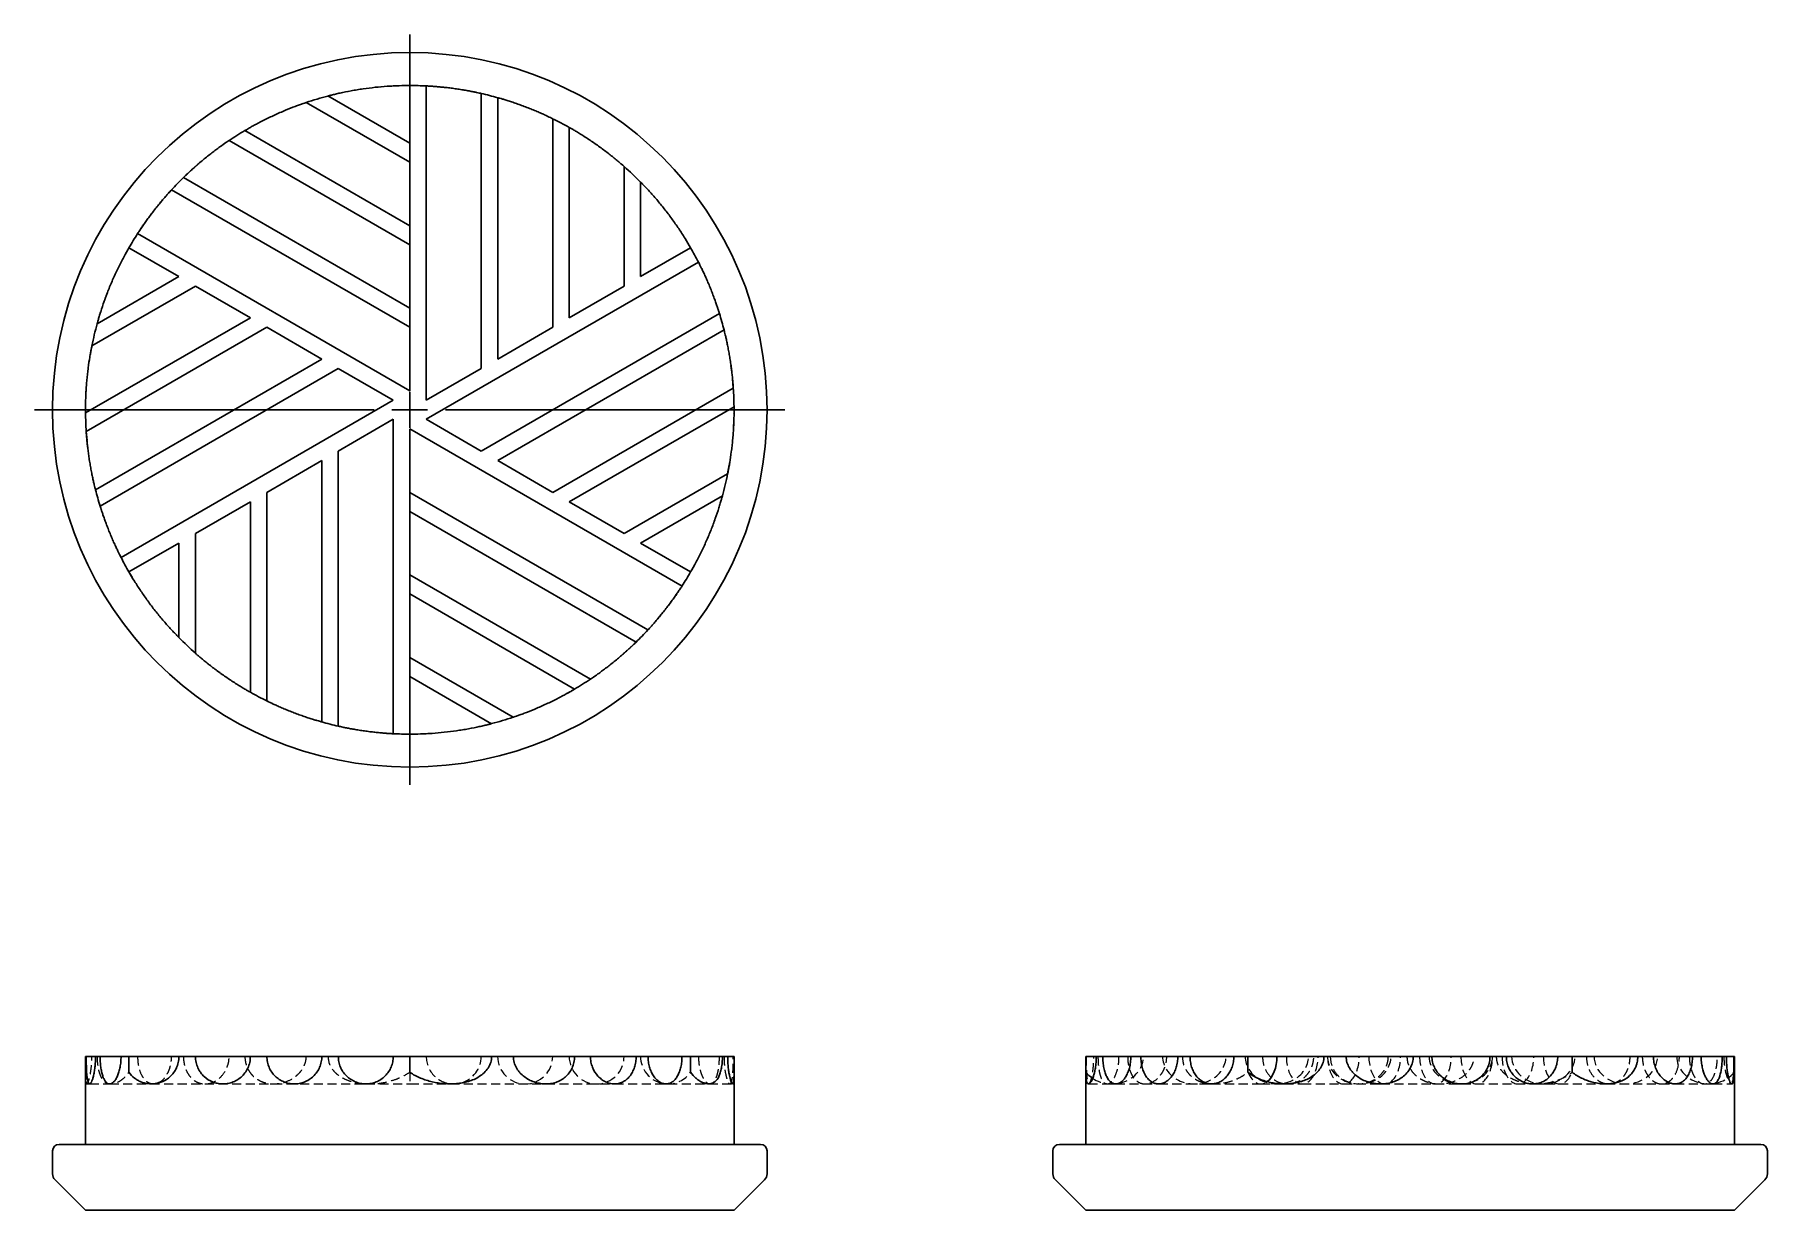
# Model space of a CAD drawing. Header units: millimetres. Extents: x 30 to 273, y 46 to 210.
import ezdxf

# ---------------------------------------------------------------- set-up
doc = ezdxf.new("R2010")
doc.units = ezdxf.units.MM
doc.linetypes.add('HIDDEN', pattern=[1.905, 1.27, -0.635])
doc.layers.add('10', color=7, linetype='Continuous')

# ---------------------------------------------------------------- blocks, each defined once
blk = doc.blocks.new('SW_CENTERMARKSYMBOL_0')
at = {"layer": '10', "color": 0}
for p, q in [((0, 5), (0, 52.5)), ((0, 0), (0, 2.5)), ((-5, 0), (-52.5, 0)), ((0, 0), (-2.5, 0)), ((0, 0), (0, -2.5)), ((0, 0), (2.5, 0)), ((5, 0), (52.5, 0)), ((0, -5), (0, -52.5))]:
    blk.add_line(p, q, dxfattribs=at)

msp = doc.modelspace()

# ---------------------------------------------------------------- linework, layer by layer
at = {"color": 7, "linetype": 'Continuous', "lineweight": 25}
for p, q in [((83, 195.31), (71.55, 201.92)), ((83, 195.31), (83, 203.38)), ((85.31, 159.33), (85.31, 203.33)), ((93, 163.77), (93, 202.27)), ((95.31, 165.11), (95.31, 201.68)), ((83, 192.64), (68.51, 201.01)), ((83, 183.76), (59.93, 197.08)), ((103, 169.55), (103, 198.74)), ((105.31, 170.88), (105.31, 197.52)), ((83, 181.09), (57.72, 195.69)), ((83, 183.76), (83, 192.64)), ((113, 175.32), (113, 192.06)), ((83, 172.21), (51.32, 190.5)), ((115.31, 176.65), (115.31, 189.87)), ((83, 169.55), (49.66, 188.79)), ((83, 160.66), (44.9, 182.66)), ((50.69, 176.65), (43.7, 180.69)), ((83, 172.21), (83, 181.09)), ((115.31, 176.65), (122.3, 180.69)), ((85.31, 156.67), (123.41, 178.66)), ((53, 175.32), (38.51, 166.95)), ((50.69, 176.65), (39.24, 170.04)), ((60.69, 170.88), (53, 175.32)), ((105.31, 170.88), (113, 175.32)), ((60.69, 170.88), (37.62, 157.56)), ((93, 152.23), (126.34, 171.47)), ((63, 169.55), (37.72, 154.95)), ((70.69, 165.11), (63, 169.55)), ((83, 160.66), (83, 169.55)), ((95.31, 165.11), (103, 169.55)), ((95.31, 150.89), (126.99, 169.18)), ((70.69, 165.11), (39.01, 146.82)), ((73, 163.77), (39.66, 144.53)), ((80.69, 159.33), (73, 163.77)), ((85.31, 159.33), (93, 163.77)), ((103, 146.45), (128.28, 161.05)), ((80.69, 159.33), (42.59, 137.34)), ((105.31, 145.12), (128.38, 158.44)), ((80.69, 156.67), (73, 152.23)), ((80.69, 156.67), (80.69, 112.67)), ((83, 155.34), (121.1, 133.34)), ((83, 155.34), (83, 146.45)), ((85.31, 156.67), (93, 152.23)), ((70.69, 150.89), (63, 146.45)), ((70.69, 150.89), (70.69, 114.32)), ((73, 152.23), (73, 113.73)), ((95.31, 150.89), (103, 146.45)), ((113, 140.68), (127.49, 149.05)), ((63, 146.45), (63, 117.26)), ((83, 146.45), (116.34, 127.21)), ((115.31, 139.35), (126.76, 145.96)), ((60.69, 145.12), (53, 140.68)), ((60.69, 145.12), (60.69, 118.48)), ((83, 143.79), (114.68, 125.5)), ((83, 143.79), (83, 134.91)), ((105.31, 145.12), (113, 140.68)), ((53, 140.68), (53, 123.94)), ((50.69, 139.35), (43.7, 135.31)), ((50.69, 139.35), (50.69, 126.13)), ((115.31, 139.35), (122.3, 135.31)), ((83, 134.91), (108.28, 120.31)), ((83, 132.24), (106.07, 118.92)), ((83, 132.24), (83, 123.36)), ((83, 123.36), (97.49, 114.99)), ((83, 120.69), (94.45, 114.08)), ((83, 120.69), (83, 112.62)), ((37.62, 67.52), (37.72, 67.52)), ((37.62, 65.94), (37.62, 55.21)), ((39.01, 67.52), (37.72, 67.52)), ((39.01, 67.52), (39.66, 67.52)), ((42.59, 67.52), (39.66, 67.52)), ((42.59, 67.52), (43.7, 67.52)), ((43.7, 65.31), (43.7, 67.52)), ((50.69, 67.52), (43.7, 67.52)), ((50.69, 67.52), (53, 67.52)), ((60.69, 67.52), (53, 67.52)), ((60.69, 67.52), (63, 67.52)), ((70.69, 67.52), (63, 67.52)), ((70.69, 67.52), (73, 67.52)), ((80.69, 67.52), (73, 67.52)), ((80.69, 67.52), (83, 67.52)), ((83, 65.31), (83, 67.52)), ((83, 67.52), (94.45, 67.52)), ((94.45, 67.52), (97.49, 67.52)), ((97.49, 67.52), (106.07, 67.52)), ((106.07, 67.52), (108.28, 67.52)), ((108.28, 67.52), (114.68, 67.52)), ((114.68, 67.52), (116.34, 67.52)), ((116.34, 67.52), (121.1, 67.52)), ((121.1, 67.52), (122.3, 67.52)), ((122.3, 65.31), (122.3, 67.52)), ((122.3, 67.52), (126.76, 67.52)), ((126.76, 67.52), (127.49, 67.52)), ((127.49, 67.52), (128.38, 67.52)), ((128.38, 55.21), (128.38, 65.94)), ((177.62, 65.31), (177.62, 67.52)), ((179.08, 67.52), (177.62, 67.52)), ((179.08, 67.52), (179.99, 67.52)), ((183.92, 67.52), (179.99, 67.52)), ((183.92, 67.52), (185.31, 67.52)), ((190.5, 67.52), (185.31, 67.52)), ((190.5, 67.52), (192.21, 67.52)), ((198.34, 67.52), (192.21, 67.52)), ((198.34, 67.52), (200.31, 67.52)), ((200.31, 65.31), (200.31, 67.52)), ((204.35, 67.52), (200.31, 67.52)), ((204.35, 67.52), (210.96, 67.52)), ((210.96, 67.52), (214.05, 67.52)), ((214.05, 67.52), (223.44, 67.52)), ((223.44, 67.52), (226.05, 67.52)), ((226.05, 67.52), (234.18, 67.52)), ((234.18, 67.52), (236.47, 67.52)), ((236.47, 67.52), (243.66, 67.52)), ((243.66, 67.52), (245.69, 67.52)), ((245.69, 65.31), (245.69, 67.52)), ((245.69, 67.52), (254.87, 67.52)), ((254.87, 67.52), (257.06, 67.52)), ((257.06, 67.52), (262.52, 67.52)), ((262.52, 67.52), (263.74, 67.52)), ((263.74, 67.52), (266.68, 67.52)), ((266.68, 67.52), (267.27, 67.52)), ((267.27, 67.52), (268.33, 67.52)), ((268.33, 67.52), (268.38, 67.52)), ((268.38, 65.31), (268.38, 67.52)), ((177.62, 65.31), (177.62, 55.21)), ((268.38, 55.21), (268.38, 65.31)), ((33, 54.29), (33, 51.1)), ((83, 55.21), (33.92, 55.21)), ((132.08, 55.21), (83, 55.21)), ((133, 51.1), (133, 54.29)), ((173, 54.29), (173, 51.1)), ((272.08, 55.21), (173.92, 55.21)), ((273, 51.1), (273, 54.29)), ((33.36, 50.23), (37.62, 45.98)), ((128.38, 45.98), (132.64, 50.23)), ((173.36, 50.23), (177.62, 45.98)), ((268.38, 45.98), (272.64, 50.23)), ((37.62, 45.98), (83, 45.98)), ((83, 45.98), (128.38, 45.98)), ((177.62, 45.98), (268.38, 45.98))]:
    msp.add_line(p, q, dxfattribs=at)
at = {"color": 7, "linetype": 'HIDDEN', "lineweight": 18}
for p, q in [((93, 202.27), (92.5, 202.38)), ((57.72, 195.69), (57.46, 195.52)), ((113, 192.06), (112.8, 192.23)), ((122.3, 180.69), (121.68, 181.74)), ((38.51, 166.95), (38.23, 165.44)), ((127.49, 149.05), (127.83, 150.91)), ((38.92, 147.21), (39.01, 146.82)), ((43.7, 135.31), (44.13, 134.57)), ((108.28, 120.31), (108.86, 120.7)), ((60.36, 118.66), (60.69, 118.48)), ((73, 113.73), (73.12, 113.7)), ((37.8, 63.67), (38.2, 63.67)), ((38.2, 63.67), (40.99, 63.67)), ((40.99, 63.67), (76.85, 63.67)), ((76.85, 63.67), (83, 63.67)), ((83, 65.31), (83, 63.67)), ((83, 63.67), (88.67, 63.67)), ((88.67, 63.67), (102.04, 63.67)), ((102.04, 63.67), (111.65, 63.67)), ((111.65, 63.67), (118.86, 63.67)), ((118.86, 63.67), (119.15, 63.67)), ((119.15, 63.67), (124.83, 63.67)), ((124.83, 63.67), (128.2, 63.67)), ((177.98, 63.67), (181.25, 63.67)), ((181.25, 63.67), (181.81, 63.67)), ((181.81, 63.67), (187.81, 63.67)), ((187.81, 63.67), (195.19, 63.67)), ((195.19, 63.67), (202.13, 63.67)), ((202.13, 63.67), (205.4, 63.67)), ((205.4, 63.67), (207.9, 63.67)), ((207.9, 63.67), (218.9, 63.67)), ((218.9, 63.67), (230.21, 63.67)), ((230.21, 63.67), (240.15, 63.67)), ((240.15, 63.67), (243.87, 63.67)), ((243.87, 63.67), (250.42, 63.67)), ((250.42, 63.67), (260.09, 63.67)), ((260.09, 63.67), (265.41, 63.67)), ((265.41, 63.67), (267.96, 63.67)), ((267.96, 63.67), (268.02, 63.67))]:
    msp.add_line(p, q, dxfattribs=at)
at = {"color": 7, "linetype": 'HIDDEN', "lineweight": 18, "flags": 128}
for points in [[(83, 203.38), (80.7, 203.33), (78.93, 203.2)], [(87.9, 203.12), (87.59, 203.15), (85.31, 203.33)], [(96.91, 201.2), (96.59, 201.3), (95.31, 201.68)], [(68.51, 201.01), (67.24, 200.56), (65.52, 199.88)], [(103, 198.74), (102.99, 198.75), (101.22, 199.57)], [(61.37, 197.9), (60.97, 197.68), (59.93, 197.08)], [(116.09, 189.06), (115.89, 189.27), (115.31, 189.87)], [(43.7, 180.69), (43.32, 180.03), (42.54, 178.56)], [(123.85, 177.78), (123.75, 177.99), (123.41, 178.66)], [(126.34, 171.47), (126.3, 171.59), (125.65, 173.52)], [(128.28, 161.05), (128.15, 162.59), (127.9, 164.63)], [(37.72, 154.95), (37.85, 153.41), (38.05, 151.73)], [(39.66, 144.53), (39.7, 144.41), (40.2, 142.89)], [(42, 138.55), (42.25, 138.01), (42.59, 137.34)], [(122.3, 135.31), (122.68, 135.97), (123.63, 137.77)], [(116.34, 127.21), (117.44, 128.44), (118.78, 130.08)], [(49.65, 127.22), (50.11, 126.73), (50.69, 126.13)], [(105.01, 118.31), (105.03, 118.32), (106.07, 118.92)], [(63, 117.26), (63.01, 117.25), (64.41, 116.6)], [(68.76, 114.91), (69.41, 114.7), (70.69, 114.32)], [(92.14, 113.55), (94.38, 114.06), (94.45, 114.08)], [(97.49, 114.99), (98.76, 115.44), (100.82, 116.26)], [(77.66, 112.93), (78.41, 112.85), (80.69, 112.67)]]:
    msp.add_lwpolyline(points, dxfattribs=at)
at = {"color": 7, "linetype": 'Continuous', "lineweight": 25}
msp.add_circle((83, 158), 50, dxfattribs=at)
for centre, radius, start, end in [((83, 158), 45.38, 104.6132, 108.6225), ((83, 158), 45.38, 87.0854, 90), ((83, 158), 45.38, 74.2651, 77.2711), ((83, 158), 45.38, 120.5591, 123.8529), ((83, 158), 45.38, 60.5591, 63.8529), ((83, 158), 45.38, 44.6132, 48.6225), ((83, 158), 45.38, 134.2651, 137.2711), ((83, 158), 45.38, 147.0854, 150), ((83, 158), 45.38, 27.0854, 30), ((83, 158), 45.38, 164.6132, 168.6225), ((83, 158), 45.38, 14.2651, 17.2711), ((83, 158), 45.38, 0.5591, 3.8529), ((83, 158), 45.38, 180.5591, 183.8529), ((83, 158), 45.38, 344.6132, 348.6225), ((83, 158), 45.38, 194.2651, 197.2711), ((83, 158), 45.38, 207.0854, 210), ((83, 158), 45.38, 327.0854, 330), ((83, 158), 45.38, 224.6132, 228.6225), ((83, 158), 45.38, 314.2651, 317.2711), ((83, 158), 45.38, 300.5591, 303.8529), ((83, 158), 45.38, 240.5591, 243.8529), ((83, 158), 45.38, 254.2651, 257.2711), ((83, 158), 45.38, 284.6132, 288.6225), ((83, 158), 45.38, 267.0854, 270), ((33.92, 54.29), 0.923, 90, 180), ((132.08, 54.29), 0.923, 0, 90), ((173.92, 54.29), 0.923, 90, 180), ((272.08, 54.29), 0.923, 0, 90), ((34.23, 51.1), 1.23, 180, 225), ((131.77, 51.1), 1.23, 315, 0), ((174.23, 51.1), 1.23, 180, 225), ((271.77, 51.1), 1.23, 315, 0)]:
    msp.add_arc(centre, radius, start, end, dxfattribs=at)
at = {"color": 7, "linetype": 'HIDDEN', "lineweight": 18}
for centre, radius, start, end in [((83, 158), 45.38, 101.1213, 104.6132), ((83, 158), 45.38, 130.1322, 134.2651), ((83, 158), 45.38, 137.2711, 147.0854), ((83, 158), 45.38, 159.1409, 164.6132), ((83, 158), 45.38, 176.4023, 180.5591), ((83, 158), 45.38, 356.8675, 0.5591), ((83, 158), 45.38, 339.6029, 344.6132), ((83, 158), 45.38, 322.2192, 327.0854), ((83, 158), 45.38, 228.6225, 234.2204), ((83, 158), 45.38, 310.5359, 314.2651), ((89.15, 67.52), 3.85, 180, 271.0057), ((89.15, 67.52), 3.85, 286.1237, 0), ((99.15, 67.52), 3.85, 180, 0), ((109.15, 67.52), 3.85, 180, 0), ((119.15, 67.52), 3.85, 180, 257.9688), ((119.15, 67.52), 3.85, 265.3714, 324.9948)]:
    msp.add_arc(centre, radius, start, end, dxfattribs=at)
for centre, major_axis, ratio, start_param, end_param in [((181.25, 67.52), (-4.44, 0), 0.866025, 0.92078, 3.141593), ((192.8, 67.52), (-4.44, 0), 0.866025, 0, 3.141593), ((204.35, 67.52), (-4.44, 0), 0.866025, 0, 3.141593), ((207.9, 67.52), (0, 3.85), 0.57735, 1.570796, 4.712389), ((213.67, 67.52), (0, 3.85), 0.57735, 1.570796, 4.712389), ((215.89, 67.52), (-4.44, 0), 0.866025, 0, 3.141593), ((219.45, 67.52), (0, 3.85), 0.57735, 1.570796, 4.712389), ((226.55, 67.52), (0, 3.85), 0.57735, 1.570796, 4.712389), ((230.11, 67.52), (4.44, 0), 0.866025, 3.141593, 4.49023), ((232.33, 67.52), (0, 3.85), 0.57735, 1.570796, 4.712389), ((230.11, 67.52), (4.44, 0), 0.866025, 4.986133, 6.283185), ((238.1, 67.52), (0, 3.85), 0.57735, 1.570796, 4.712389), ((241.65, 67.52), (4.44, 0), 0.866025, 3.141593, 6.283185), ((243.87, 67.52), (0, 3.85), 0.57735, 1.570796, 4.101433), ((253.2, 67.52), (4.44, 0), 0.866025, 3.141593, 6.283185), ((264.75, 67.52), (4.44, 0), 0.866025, 3.141593, 5.672229), ((202.13, 67.52), (0, 3.85), 0.57735, 2.181753, 3.54882), ((230.11, 67.52), (4.44, 0), 0.866025, 4.598317, 4.737465)]:
    msp.add_ellipse(centre, major_axis=major_axis, ratio=ratio, start_param=start_param, end_param=end_param, dxfattribs=at)
at = {"color": 7, "linetype": 'Continuous', "lineweight": 25}
for centre, major_axis, ratio, start_param, end_param in [((202.13, 67.52), (0, 3.85), 0.57735, 3.54882, 4.712389), ((181.25, 67.52), (-4.44, 0), 0.866025, 0.610956, 0.92078)]:
    msp.add_ellipse(centre, major_axis=major_axis, ratio=ratio, start_param=start_param, end_param=end_param, dxfattribs=at)
for points, knots in [([(71.55, 201.92), (71.55, 201.92), (71.59, 201.93), (71.72, 201.96), (71.78, 201.98), (71.9, 202.01), (71.97, 202.02), (72.21, 202.08), (72.39, 202.13), (72.8, 202.22), (73.03, 202.28), (73.74, 202.43), (74.26, 202.54), (75.07, 202.69), (75.35, 202.74), (75.91, 202.83), (76.19, 202.87), (77.03, 202.99), (77.6, 203.07), (78.74, 203.19), (79.3, 203.24), (80.13, 203.29), (80.41, 203.31), (80.96, 203.34), (81.23, 203.35), (82.02, 203.38), (82.53, 203.38), (83, 203.38)], [0, 0, 0, 0, 0.0625, 0.0625, 0.09375, 0.09375, 0.125, 0.125, 0.1875, 0.1875, 0.25, 0.25, 0.375, 0.375, 0.4375, 0.4375, 0.5, 0.5, 0.625, 0.625, 0.75, 0.75, 0.8125, 0.8125, 0.875, 0.875, 1, 1, 1, 1]), ([(85.31, 203.33), (85.31, 203.33), (85.33, 203.32), (85.43, 203.32), (85.51, 203.32), (85.7, 203.3), (85.82, 203.3), (86.1, 203.28), (86.27, 203.27), (86.62, 203.24), (86.82, 203.22), (87.24, 203.19), (87.47, 203.16), (87.93, 203.12), (88.17, 203.09), (88.67, 203.03), (88.92, 203), (89.42, 202.93), (89.67, 202.89), (90.16, 202.82), (90.4, 202.78), (90.86, 202.7), (91.08, 202.66), (91.5, 202.58), (91.69, 202.55), (92.05, 202.47), (92.21, 202.44), (92.49, 202.38), (92.61, 202.36), (92.8, 202.31), (92.87, 202.3), (92.97, 202.28), (93, 202.27), (93, 202.27)], [0, 0, 0, 0, 0.0625, 0.0625, 0.125, 0.125, 0.1875, 0.1875, 0.25, 0.25, 0.3125, 0.3125, 0.375, 0.375, 0.4375, 0.4375, 0.5, 0.5, 0.5625, 0.5625, 0.625, 0.625, 0.6875, 0.6875, 0.75, 0.75, 0.8125, 0.8125, 0.875, 0.875, 0.9375, 0.9375, 1, 1, 1, 1]), ([(95.31, 201.68), (95.31, 201.68), (95.33, 201.68), (95.44, 201.65), (95.52, 201.62), (95.72, 201.56), (95.85, 201.53), (96.14, 201.44), (96.31, 201.39), (96.68, 201.27), (96.88, 201.21), (97.31, 201.07), (97.53, 201), (97.99, 200.84), (98.23, 200.75), (98.71, 200.58), (98.96, 200.49), (99.45, 200.3), (99.69, 200.21), (100.16, 200.01), (100.39, 199.92), (100.85, 199.73), (101.06, 199.64), (101.47, 199.46), (101.66, 199.37), (102.2, 199.13), (102.49, 198.99), (102.79, 198.84), (102.87, 198.8), (102.97, 198.75), (103, 198.74), (103, 198.74)], [0, 0, 0, 0, 0.0625, 0.0625, 0.125, 0.125, 0.1875, 0.1875, 0.25, 0.25, 0.3125, 0.3125, 0.375, 0.375, 0.4375, 0.4375, 0.5, 0.5, 0.5625, 0.5625, 0.625, 0.625, 0.6875, 0.6875, 0.75, 0.75, 0.875, 0.875, 0.9375, 0.9375, 1, 1, 1, 1]), ([(59.93, 197.08), (59.93, 197.08), (59.96, 197.1), (60.08, 197.17), (60.17, 197.22), (60.4, 197.35), (60.54, 197.44), (60.86, 197.62), (61.04, 197.72), (61.44, 197.93), (61.65, 198.05), (62.09, 198.28), (62.33, 198.41), (62.81, 198.65), (63.06, 198.77), (63.56, 199.01), (63.82, 199.13), (64.33, 199.37), (64.58, 199.48), (65.09, 199.7), (65.34, 199.81), (66.08, 200.12), (66.55, 200.3), (67.19, 200.54), (67.4, 200.62), (67.67, 200.72), (67.76, 200.75), (67.92, 200.81), (68, 200.83), (68.2, 200.91), (68.31, 200.94), (68.47, 201), (68.51, 201.01), (68.51, 201.01)], [0, 0, 0, 0, 0.0625, 0.0625, 0.125, 0.125, 0.1875, 0.1875, 0.25, 0.25, 0.3125, 0.3125, 0.375, 0.375, 0.4375, 0.4375, 0.5, 0.5, 0.5625, 0.5625, 0.625, 0.625, 0.75, 0.75, 0.8125, 0.8125, 0.84375, 0.84375, 0.875, 0.875, 0.9375, 0.9375, 1, 1, 1, 1]), ([(105.31, 197.52), (105.31, 197.52), (105.34, 197.51), (105.46, 197.44), (105.55, 197.39), (105.78, 197.25), (105.92, 197.17), (106.24, 196.98), (106.42, 196.88), (106.8, 196.64), (107.01, 196.52), (107.43, 196.25), (107.66, 196.1), (108.11, 195.81), (108.34, 195.65), (108.8, 195.34), (109.03, 195.18), (109.49, 194.85), (109.71, 194.69), (110.16, 194.36), (110.38, 194.2), (111.02, 193.71), (111.41, 193.4), (111.94, 192.96), (112.11, 192.82), (112.33, 192.63), (112.4, 192.57), (112.53, 192.46), (112.59, 192.41), (112.76, 192.27), (112.85, 192.19), (112.97, 192.08), (113, 192.06), (113, 192.06)], [0, 0, 0, 0, 0.0625, 0.0625, 0.125, 0.125, 0.1875, 0.1875, 0.25, 0.25, 0.3125, 0.3125, 0.375, 0.375, 0.4375, 0.4375, 0.5, 0.5, 0.5625, 0.5625, 0.625, 0.625, 0.75, 0.75, 0.8125, 0.8125, 0.84375, 0.84375, 0.875, 0.875, 0.9375, 0.9375, 1, 1, 1, 1]), ([(51.32, 190.5), (51.32, 190.5), (51.34, 190.52), (51.42, 190.6), (51.48, 190.65), (51.63, 190.8), (51.73, 190.89), (51.95, 191.1), (52.08, 191.22), (52.36, 191.48), (52.52, 191.63), (52.85, 191.92), (53.03, 192.08), (53.4, 192.4), (53.59, 192.57), (53.98, 192.9), (54.18, 193.06), (54.59, 193.39), (54.79, 193.56), (55.2, 193.87), (55.39, 194.02), (55.78, 194.32), (55.97, 194.46), (56.33, 194.72), (56.5, 194.85), (56.98, 195.19), (57.24, 195.37), (57.52, 195.56), (57.6, 195.61), (57.69, 195.67), (57.72, 195.69), (57.72, 195.69)], [0, 0, 0, 0, 0.0625, 0.0625, 0.125, 0.125, 0.1875, 0.1875, 0.25, 0.25, 0.3125, 0.3125, 0.375, 0.375, 0.4375, 0.4375, 0.5, 0.5, 0.5625, 0.5625, 0.625, 0.625, 0.6875, 0.6875, 0.75, 0.75, 0.875, 0.875, 0.9375, 0.9375, 1, 1, 1, 1]), ([(115.31, 189.87), (115.31, 189.87), (115.34, 189.84), (115.43, 189.75), (115.47, 189.71), (115.56, 189.61), (115.61, 189.56), (115.78, 189.39), (115.91, 189.25), (116.2, 188.94), (116.36, 188.78), (116.85, 188.23), (117.2, 187.84), (117.74, 187.21), (117.92, 186.99), (118.28, 186.56), (118.45, 186.34), (118.98, 185.67), (119.33, 185.21), (120, 184.28), (120.33, 183.82), (120.79, 183.13), (120.95, 182.9), (121.24, 182.44), (121.39, 182.21), (121.81, 181.54), (122.07, 181.1), (122.3, 180.69)], [0, 0, 0, 0, 0.0625, 0.0625, 0.09375, 0.09375, 0.125, 0.125, 0.1875, 0.1875, 0.25, 0.25, 0.375, 0.375, 0.4375, 0.4375, 0.5, 0.5, 0.625, 0.625, 0.75, 0.75, 0.8125, 0.8125, 0.875, 0.875, 1, 1, 1, 1]), ([(44.9, 182.66), (44.9, 182.66), (44.91, 182.68), (44.97, 182.77), (45.01, 182.83), (45.12, 182.99), (45.18, 183.09), (45.34, 183.33), (45.43, 183.46), (45.63, 183.76), (45.74, 183.92), (45.99, 184.27), (46.12, 184.45), (46.39, 184.83), (46.54, 185.02), (46.84, 185.42), (46.99, 185.62), (47.3, 186.02), (47.46, 186.22), (47.77, 186.61), (47.92, 186.8), (48.22, 187.16), (48.37, 187.33), (48.64, 187.65), (48.77, 187.8), (49.01, 188.07), (49.12, 188.19), (49.31, 188.41), (49.39, 188.5), (49.52, 188.65), (49.57, 188.7), (49.64, 188.78), (49.66, 188.79), (49.66, 188.79)], [0, 0, 0, 0, 0.0625, 0.0625, 0.125, 0.125, 0.1875, 0.1875, 0.25, 0.25, 0.3125, 0.3125, 0.375, 0.375, 0.4375, 0.4375, 0.5, 0.5, 0.5625, 0.5625, 0.625, 0.625, 0.6875, 0.6875, 0.75, 0.75, 0.8125, 0.8125, 0.875, 0.875, 0.9375, 0.9375, 1, 1, 1, 1]), ([(39.24, 170.04), (39.24, 170.04), (39.25, 170.09), (39.29, 170.22), (39.31, 170.27), (39.34, 170.39), (39.36, 170.46), (39.43, 170.69), (39.48, 170.88), (39.6, 171.28), (39.67, 171.5), (39.89, 172.2), (40.06, 172.7), (40.34, 173.48), (40.43, 173.74), (40.63, 174.27), (40.73, 174.54), (41.05, 175.33), (41.27, 175.86), (41.74, 176.9), (41.97, 177.42), (42.34, 178.17), (42.46, 178.41), (42.71, 178.9), (42.84, 179.14), (43.21, 179.84), (43.46, 180.28), (43.7, 180.69)], [0, 0, 0, 0, 0.0625, 0.0625, 0.09375, 0.09375, 0.125, 0.125, 0.1875, 0.1875, 0.25, 0.25, 0.375, 0.375, 0.4375, 0.4375, 0.5, 0.5, 0.625, 0.625, 0.75, 0.75, 0.8125, 0.8125, 0.875, 0.875, 1, 1, 1, 1]), ([(123.41, 178.66), (123.41, 178.66), (123.42, 178.64), (123.46, 178.55), (123.5, 178.49), (123.59, 178.31), (123.64, 178.21), (123.76, 177.95), (123.84, 177.81), (123.99, 177.48), (124.07, 177.31), (124.25, 176.92), (124.35, 176.72), (124.54, 176.29), (124.64, 176.07), (124.83, 175.61), (124.93, 175.37), (125.12, 174.91), (125.21, 174.67), (125.39, 174.21), (125.48, 173.98), (125.64, 173.54), (125.72, 173.33), (125.86, 172.93), (125.92, 172.75), (126.04, 172.4), (126.09, 172.25), (126.18, 171.98), (126.22, 171.86), (126.28, 171.67), (126.3, 171.6), (126.33, 171.5), (126.34, 171.47), (126.34, 171.47)], [0, 0, 0, 0, 0.0625, 0.0625, 0.125, 0.125, 0.1875, 0.1875, 0.25, 0.25, 0.3125, 0.3125, 0.375, 0.375, 0.4375, 0.4375, 0.5, 0.5, 0.5625, 0.5625, 0.625, 0.625, 0.6875, 0.6875, 0.75, 0.75, 0.8125, 0.8125, 0.875, 0.875, 0.9375, 0.9375, 1, 1, 1, 1]), ([(126.99, 169.18), (126.99, 169.18), (126.99, 169.16), (127.02, 169.05), (127.04, 168.97), (127.09, 168.76), (127.12, 168.64), (127.19, 168.34), (127.23, 168.17), (127.32, 167.79), (127.36, 167.59), (127.45, 167.15), (127.5, 166.92), (127.59, 166.44), (127.64, 166.19), (127.73, 165.68), (127.77, 165.42), (127.86, 164.91), (127.9, 164.65), (127.97, 164.14), (128, 163.9), (128.06, 163.41), (128.09, 163.17), (128.14, 162.73), (128.16, 162.52), (128.22, 161.94), (128.24, 161.62), (128.27, 161.28), (128.27, 161.2), (128.28, 161.08), (128.28, 161.05), (128.28, 161.05)], [0, 0, 0, 0, 0.0625, 0.0625, 0.125, 0.125, 0.1875, 0.1875, 0.25, 0.25, 0.3125, 0.3125, 0.375, 0.375, 0.4375, 0.4375, 0.5, 0.5, 0.5625, 0.5625, 0.625, 0.625, 0.6875, 0.6875, 0.75, 0.75, 0.875, 0.875, 0.9375, 0.9375, 1, 1, 1, 1]), ([(37.62, 157.56), (37.62, 157.56), (37.62, 157.59), (37.62, 157.73), (37.62, 157.84), (37.62, 158.1), (37.62, 158.26), (37.62, 158.64), (37.62, 158.84), (37.63, 159.29), (37.64, 159.53), (37.66, 160.04), (37.67, 160.3), (37.7, 160.84), (37.72, 161.12), (37.76, 161.67), (37.79, 161.95), (37.84, 162.51), (37.87, 162.79), (37.93, 163.34), (37.96, 163.61), (38.07, 164.41), (38.14, 164.91), (38.25, 165.58), (38.29, 165.8), (38.34, 166.08), (38.36, 166.17), (38.39, 166.34), (38.4, 166.42), (38.45, 166.64), (38.47, 166.75), (38.5, 166.91), (38.51, 166.95), (38.51, 166.95)], [0, 0, 0, 0, 0.0625, 0.0625, 0.125, 0.125, 0.1875, 0.1875, 0.25, 0.25, 0.3125, 0.3125, 0.375, 0.375, 0.4375, 0.4375, 0.5, 0.5, 0.5625, 0.5625, 0.625, 0.625, 0.75, 0.75, 0.8125, 0.8125, 0.84375, 0.84375, 0.875, 0.875, 0.9375, 0.9375, 1, 1, 1, 1]), ([(128.38, 158.44), (128.38, 158.44), (128.38, 158.41), (128.38, 158.27), (128.38, 158.16), (128.38, 157.9), (128.38, 157.74), (128.38, 157.36), (128.38, 157.16), (128.37, 156.71), (128.36, 156.47), (128.34, 155.96), (128.33, 155.7), (128.3, 155.16), (128.28, 154.88), (128.24, 154.33), (128.21, 154.05), (128.16, 153.49), (128.13, 153.21), (128.07, 152.66), (128.04, 152.39), (127.93, 151.59), (127.86, 151.09), (127.75, 150.42), (127.71, 150.2), (127.66, 149.92), (127.64, 149.83), (127.61, 149.66), (127.6, 149.58), (127.55, 149.36), (127.53, 149.25), (127.5, 149.09), (127.49, 149.05), (127.49, 149.05)], [0, 0, 0, 0, 0.0625, 0.0625, 0.125, 0.125, 0.1875, 0.1875, 0.25, 0.25, 0.3125, 0.3125, 0.375, 0.375, 0.4375, 0.4375, 0.5, 0.5, 0.5625, 0.5625, 0.625, 0.625, 0.75, 0.75, 0.8125, 0.8125, 0.84375, 0.84375, 0.875, 0.875, 0.9375, 0.9375, 1, 1, 1, 1]), ([(39.01, 146.82), (39.01, 146.82), (39.01, 146.84), (38.98, 146.95), (38.96, 147.03), (38.91, 147.24), (38.88, 147.36), (38.81, 147.66), (38.77, 147.83), (38.68, 148.21), (38.64, 148.41), (38.55, 148.85), (38.5, 149.08), (38.41, 149.56), (38.36, 149.81), (38.27, 150.32), (38.23, 150.58), (38.14, 151.09), (38.1, 151.35), (38.03, 151.86), (38, 152.1), (37.94, 152.59), (37.91, 152.83), (37.86, 153.27), (37.84, 153.48), (37.78, 154.06), (37.76, 154.38), (37.73, 154.72), (37.73, 154.8), (37.72, 154.92), (37.72, 154.95), (37.72, 154.95)], [0, 0, 0, 0, 0.0625, 0.0625, 0.125, 0.125, 0.1875, 0.1875, 0.25, 0.25, 0.3125, 0.3125, 0.375, 0.375, 0.4375, 0.4375, 0.5, 0.5, 0.5625, 0.5625, 0.625, 0.625, 0.6875, 0.6875, 0.75, 0.75, 0.875, 0.875, 0.9375, 0.9375, 1, 1, 1, 1]), ([(126.76, 145.96), (126.76, 145.96), (126.75, 145.91), (126.71, 145.78), (126.69, 145.73), (126.66, 145.61), (126.64, 145.54), (126.57, 145.31), (126.52, 145.12), (126.4, 144.72), (126.33, 144.5), (126.11, 143.8), (125.94, 143.3), (125.66, 142.52), (125.57, 142.26), (125.37, 141.73), (125.27, 141.46), (124.95, 140.67), (124.73, 140.14), (124.26, 139.1), (124.03, 138.58), (123.66, 137.83), (123.54, 137.59), (123.29, 137.1), (123.16, 136.86), (122.79, 136.16), (122.54, 135.72), (122.3, 135.31)], [0, 0, 0, 0, 0.0625, 0.0625, 0.09375, 0.09375, 0.125, 0.125, 0.1875, 0.1875, 0.25, 0.25, 0.375, 0.375, 0.4375, 0.4375, 0.5, 0.5, 0.625, 0.625, 0.75, 0.75, 0.8125, 0.8125, 0.875, 0.875, 1, 1, 1, 1]), ([(42.59, 137.34), (42.59, 137.34), (42.58, 137.36), (42.54, 137.45), (42.5, 137.51), (42.41, 137.69), (42.36, 137.79), (42.24, 138.05), (42.16, 138.19), (42.01, 138.52), (41.93, 138.69), (41.75, 139.08), (41.65, 139.28), (41.46, 139.71), (41.36, 139.93), (41.17, 140.39), (41.07, 140.63), (40.88, 141.09), (40.79, 141.33), (40.61, 141.79), (40.52, 142.02), (40.36, 142.46), (40.28, 142.67), (40.14, 143.07), (40.08, 143.25), (39.96, 143.6), (39.91, 143.75), (39.82, 144.02), (39.78, 144.14), (39.72, 144.33), (39.7, 144.4), (39.67, 144.5), (39.66, 144.53), (39.66, 144.53)], [0, 0, 0, 0, 0.0625, 0.0625, 0.125, 0.125, 0.1875, 0.1875, 0.25, 0.25, 0.3125, 0.3125, 0.375, 0.375, 0.4375, 0.4375, 0.5, 0.5, 0.5625, 0.5625, 0.625, 0.625, 0.6875, 0.6875, 0.75, 0.75, 0.8125, 0.8125, 0.875, 0.875, 0.9375, 0.9375, 1, 1, 1, 1]), ([(50.69, 126.13), (50.69, 126.13), (50.66, 126.16), (50.57, 126.25), (50.53, 126.29), (50.44, 126.39), (50.39, 126.44), (50.22, 126.61), (50.09, 126.75), (49.8, 127.06), (49.64, 127.22), (49.15, 127.77), (48.8, 128.16), (48.26, 128.79), (48.08, 129.01), (47.72, 129.44), (47.55, 129.66), (47.02, 130.33), (46.67, 130.79), (46, 131.72), (45.67, 132.18), (45.21, 132.87), (45.05, 133.1), (44.76, 133.56), (44.61, 133.79), (44.19, 134.46), (43.93, 134.9), (43.7, 135.31)], [0, 0, 0, 0, 0.0625, 0.0625, 0.09375, 0.09375, 0.125, 0.125, 0.1875, 0.1875, 0.25, 0.25, 0.375, 0.375, 0.4375, 0.4375, 0.5, 0.5, 0.625, 0.625, 0.75, 0.75, 0.8125, 0.8125, 0.875, 0.875, 1, 1, 1, 1]), ([(121.1, 133.34), (121.1, 133.34), (121.09, 133.32), (121.03, 133.23), (120.99, 133.17), (120.88, 133.01), (120.82, 132.91), (120.66, 132.67), (120.57, 132.54), (120.37, 132.24), (120.26, 132.08), (120.01, 131.73), (119.88, 131.55), (119.61, 131.17), (119.46, 130.98), (119.16, 130.58), (119.01, 130.38), (118.7, 129.98), (118.54, 129.78), (118.23, 129.39), (118.08, 129.2), (117.78, 128.84), (117.63, 128.67), (117.36, 128.35), (117.23, 128.2), (116.99, 127.93), (116.88, 127.81), (116.69, 127.59), (116.61, 127.5), (116.48, 127.35), (116.43, 127.3), (116.36, 127.22), (116.34, 127.21), (116.34, 127.21)], [0, 0, 0, 0, 0.0625, 0.0625, 0.125, 0.125, 0.1875, 0.1875, 0.25, 0.25, 0.3125, 0.3125, 0.375, 0.375, 0.4375, 0.4375, 0.5, 0.5, 0.5625, 0.5625, 0.625, 0.625, 0.6875, 0.6875, 0.75, 0.75, 0.8125, 0.8125, 0.875, 0.875, 0.9375, 0.9375, 1, 1, 1, 1]), ([(60.69, 118.48), (60.69, 118.48), (60.66, 118.49), (60.54, 118.56), (60.45, 118.61), (60.22, 118.75), (60.08, 118.83), (59.76, 119.02), (59.58, 119.12), (59.2, 119.36), (58.99, 119.48), (58.57, 119.75), (58.34, 119.9), (57.89, 120.19), (57.66, 120.35), (57.2, 120.66), (56.97, 120.82), (56.51, 121.15), (56.29, 121.31), (55.84, 121.64), (55.62, 121.8), (54.98, 122.29), (54.59, 122.6), (54.06, 123.04), (53.89, 123.18), (53.67, 123.37), (53.6, 123.43), (53.47, 123.54), (53.41, 123.59), (53.24, 123.73), (53.15, 123.81), (53.03, 123.92), (53, 123.94), (53, 123.94)], [0, 0, 0, 0, 0.0625, 0.0625, 0.125, 0.125, 0.1875, 0.1875, 0.25, 0.25, 0.3125, 0.3125, 0.375, 0.375, 0.4375, 0.4375, 0.5, 0.5, 0.5625, 0.5625, 0.625, 0.625, 0.75, 0.75, 0.8125, 0.8125, 0.84375, 0.84375, 0.875, 0.875, 0.9375, 0.9375, 1, 1, 1, 1]), ([(114.68, 125.5), (114.68, 125.5), (114.66, 125.48), (114.58, 125.4), (114.52, 125.35), (114.37, 125.2), (114.27, 125.11), (114.05, 124.9), (113.92, 124.78), (113.64, 124.52), (113.48, 124.37), (113.15, 124.08), (112.97, 123.92), (112.6, 123.6), (112.41, 123.43), (112.02, 123.1), (111.82, 122.94), (111.41, 122.61), (111.21, 122.44), (110.8, 122.13), (110.61, 121.98), (110.22, 121.68), (110.03, 121.54), (109.67, 121.28), (109.5, 121.15), (109.02, 120.81), (108.76, 120.63), (108.48, 120.44), (108.4, 120.39), (108.31, 120.33), (108.28, 120.31), (108.28, 120.31)], [0, 0, 0, 0, 0.0625, 0.0625, 0.125, 0.125, 0.1875, 0.1875, 0.25, 0.25, 0.3125, 0.3125, 0.375, 0.375, 0.4375, 0.4375, 0.5, 0.5, 0.5625, 0.5625, 0.625, 0.625, 0.6875, 0.6875, 0.75, 0.75, 0.875, 0.875, 0.9375, 0.9375, 1, 1, 1, 1]), ([(106.07, 118.92), (106.07, 118.92), (106.04, 118.9), (105.92, 118.83), (105.83, 118.78), (105.6, 118.65), (105.46, 118.56), (105.14, 118.38), (104.96, 118.28), (104.56, 118.07), (104.35, 117.95), (103.91, 117.72), (103.67, 117.59), (103.19, 117.35), (102.94, 117.23), (102.44, 116.99), (102.18, 116.87), (101.67, 116.63), (101.42, 116.52), (100.91, 116.3), (100.66, 116.19), (99.92, 115.88), (99.45, 115.7), (98.81, 115.46), (98.6, 115.38), (98.33, 115.28), (98.24, 115.25), (98.08, 115.19), (98, 115.17), (97.8, 115.09), (97.69, 115.06), (97.53, 115), (97.49, 114.99), (97.49, 114.99)], [0, 0, 0, 0, 0.0625, 0.0625, 0.125, 0.125, 0.1875, 0.1875, 0.25, 0.25, 0.3125, 0.3125, 0.375, 0.375, 0.4375, 0.4375, 0.5, 0.5, 0.5625, 0.5625, 0.625, 0.625, 0.75, 0.75, 0.8125, 0.8125, 0.84375, 0.84375, 0.875, 0.875, 0.9375, 0.9375, 1, 1, 1, 1]), ([(70.69, 114.32), (70.69, 114.32), (70.67, 114.32), (70.56, 114.35), (70.48, 114.38), (70.28, 114.44), (70.15, 114.47), (69.86, 114.56), (69.69, 114.61), (69.32, 114.73), (69.12, 114.79), (68.69, 114.93), (68.47, 115), (68.01, 115.16), (67.77, 115.25), (67.29, 115.42), (67.04, 115.51), (66.55, 115.7), (66.31, 115.79), (65.84, 115.99), (65.61, 116.08), (65.15, 116.27), (64.94, 116.36), (64.53, 116.54), (64.34, 116.63), (63.8, 116.87), (63.51, 117.01), (63.21, 117.16), (63.13, 117.2), (63.03, 117.25), (63, 117.26), (63, 117.26)], [0, 0, 0, 0, 0.0625, 0.0625, 0.125, 0.125, 0.1875, 0.1875, 0.25, 0.25, 0.3125, 0.3125, 0.375, 0.375, 0.4375, 0.4375, 0.5, 0.5, 0.5625, 0.5625, 0.625, 0.625, 0.6875, 0.6875, 0.75, 0.75, 0.875, 0.875, 0.9375, 0.9375, 1, 1, 1, 1]), ([(94.45, 114.08), (94.45, 114.08), (94.41, 114.07), (94.28, 114.04), (94.22, 114.02), (94.1, 113.99), (94.03, 113.98), (93.79, 113.92), (93.61, 113.87), (93.2, 113.78), (92.97, 113.72), (92.26, 113.57), (91.74, 113.46), (90.93, 113.31), (90.65, 113.26), (90.09, 113.17), (89.81, 113.13), (88.97, 113.01), (88.4, 112.93), (87.26, 112.81), (86.7, 112.76), (85.87, 112.71), (85.59, 112.69), (85.04, 112.66), (84.77, 112.65), (83.98, 112.62), (83.47, 112.62), (83, 112.62)], [0, 0, 0, 0, 0.0625, 0.0625, 0.09375, 0.09375, 0.125, 0.125, 0.1875, 0.1875, 0.25, 0.25, 0.375, 0.375, 0.4375, 0.4375, 0.5, 0.5, 0.625, 0.625, 0.75, 0.75, 0.8125, 0.8125, 0.875, 0.875, 1, 1, 1, 1]), ([(80.69, 112.67), (80.69, 112.67), (80.67, 112.68), (80.57, 112.68), (80.49, 112.68), (80.3, 112.7), (80.18, 112.7), (79.9, 112.72), (79.73, 112.73), (79.38, 112.76), (79.18, 112.78), (78.76, 112.81), (78.53, 112.84), (78.07, 112.88), (77.83, 112.91), (77.33, 112.97), (77.08, 113), (76.58, 113.07), (76.33, 113.11), (75.84, 113.18), (75.6, 113.22), (75.14, 113.3), (74.92, 113.34), (74.5, 113.42), (74.31, 113.45), (73.95, 113.53), (73.79, 113.56), (73.51, 113.62), (73.39, 113.64), (73.2, 113.69), (73.13, 113.7), (73.03, 113.72), (73, 113.73), (73, 113.73)], [0, 0, 0, 0, 0.0625, 0.0625, 0.125, 0.125, 0.1875, 0.1875, 0.25, 0.25, 0.3125, 0.3125, 0.375, 0.375, 0.4375, 0.4375, 0.5, 0.5, 0.5625, 0.5625, 0.625, 0.625, 0.6875, 0.6875, 0.75, 0.75, 0.8125, 0.8125, 0.875, 0.875, 0.9375, 0.9375, 1, 1, 1, 1]), ([(37.62, 67.52), (37.62, 67.12), (37.62, 66.55), (37.62, 66.08), (37.62, 65.94)], [0, 0, 0, 0, 0.7006513, 1, 1, 1, 1]), ([(39.01, 67.52), (39.01, 67.25), (39.01, 66.99), (38.98, 66.49), (38.96, 66.23), (38.91, 65.76), (38.88, 65.53), (38.81, 65.11), (38.77, 64.91), (38.68, 64.56), (38.64, 64.41), (38.55, 64.13), (38.5, 64.02), (38.41, 63.84), (38.36, 63.77), (38.27, 63.69), (38.23, 63.67), (38.14, 63.67), (38.1, 63.7), (38.03, 63.8), (38, 63.87), (37.94, 64.05), (37.91, 64.17), (37.86, 64.44), (37.84, 64.59), (37.78, 65.11), (37.76, 65.53), (37.73, 66.24), (37.73, 66.48), (37.72, 66.99), (37.72, 67.25), (37.72, 67.52)], [0, 0, 0, 0, 0.0625, 0.0625, 0.125, 0.125, 0.1875, 0.1875, 0.25, 0.25, 0.3125, 0.3125, 0.375, 0.375, 0.4375, 0.4375, 0.5, 0.5, 0.5625, 0.5625, 0.625, 0.625, 0.6875, 0.6875, 0.75, 0.75, 0.875, 0.875, 0.9375, 0.9375, 1, 1, 1, 1]), ([(42.59, 67.52), (42.59, 67.26), (42.58, 67.01), (42.54, 66.52), (42.5, 66.27), (42.41, 65.8), (42.36, 65.58), (42.24, 65.16), (42.16, 64.96), (42.01, 64.61), (41.93, 64.45), (41.75, 64.17), (41.65, 64.05), (41.46, 63.86), (41.36, 63.79), (41.17, 63.69), (41.07, 63.67), (40.88, 63.67), (40.79, 63.7), (40.61, 63.8), (40.52, 63.87), (40.36, 64.06), (40.28, 64.18), (40.14, 64.46), (40.08, 64.61), (39.96, 64.97), (39.91, 65.17), (39.82, 65.58), (39.78, 65.8), (39.72, 66.27), (39.7, 66.51), (39.67, 67.01), (39.66, 67.26), (39.66, 67.52)], [0, 0, 0, 0, 0.0625, 0.0625, 0.125, 0.125, 0.1875, 0.1875, 0.25, 0.25, 0.3125, 0.3125, 0.375, 0.375, 0.4375, 0.4375, 0.5, 0.5, 0.5625, 0.5625, 0.625, 0.625, 0.6875, 0.6875, 0.75, 0.75, 0.8125, 0.8125, 0.875, 0.875, 0.9375, 0.9375, 1, 1, 1, 1]), ([(50.69, 67.52), (50.69, 67.23), (50.66, 66.94), (50.57, 66.53), (50.53, 66.39), (50.44, 66.14), (50.39, 66.01), (50.22, 65.65), (50.09, 65.43), (49.8, 65.04), (49.64, 64.87), (49.15, 64.4), (48.8, 64.18), (48.26, 63.94), (48.08, 63.87), (47.72, 63.77), (47.55, 63.73), (47.02, 63.66), (46.67, 63.66), (46, 63.75), (45.67, 63.84), (45.21, 64.03), (45.05, 64.11), (44.76, 64.28), (44.61, 64.38), (44.19, 64.71), (43.93, 64.97), (43.7, 65.31)], [0, 0, 0, 0, 0.0625, 0.0625, 0.09375, 0.09375, 0.125, 0.125, 0.1875, 0.1875, 0.25, 0.25, 0.375, 0.375, 0.4375, 0.4375, 0.5, 0.5, 0.625, 0.625, 0.75, 0.75, 0.8125, 0.8125, 0.875, 0.875, 1, 1, 1, 1]), ([(60.69, 67.52), (60.69, 67.23), (60.66, 66.95), (60.54, 66.41), (60.45, 66.14), (60.22, 65.65), (60.08, 65.42), (59.76, 64.99), (59.58, 64.8), (59.2, 64.46), (58.99, 64.32), (58.57, 64.07), (58.34, 63.97), (57.89, 63.81), (57.66, 63.75), (57.2, 63.68), (56.97, 63.67), (56.51, 63.68), (56.29, 63.71), (55.84, 63.8), (55.62, 63.86), (54.98, 64.12), (54.59, 64.36), (54.06, 64.86), (53.89, 65.04), (53.67, 65.34), (53.6, 65.45), (53.47, 65.67), (53.41, 65.79), (53.24, 66.15), (53.15, 66.41), (53.03, 66.95), (53, 67.23), (53, 67.52)], [0, 0, 0, 0, 0.0625, 0.0625, 0.125, 0.125, 0.1875, 0.1875, 0.25, 0.25, 0.3125, 0.3125, 0.375, 0.375, 0.4375, 0.4375, 0.5, 0.5, 0.5625, 0.5625, 0.625, 0.625, 0.75, 0.75, 0.8125, 0.8125, 0.84375, 0.84375, 0.875, 0.875, 0.9375, 0.9375, 1, 1, 1, 1]), ([(70.69, 67.52), (70.69, 67.25), (70.67, 66.99), (70.56, 66.49), (70.48, 66.23), (70.28, 65.76), (70.15, 65.53), (69.86, 65.11), (69.69, 64.91), (69.32, 64.56), (69.12, 64.41), (68.69, 64.13), (68.47, 64.02), (68.01, 63.84), (67.77, 63.77), (67.29, 63.69), (67.04, 63.67), (66.55, 63.67), (66.31, 63.7), (65.84, 63.8), (65.61, 63.87), (65.15, 64.05), (64.94, 64.17), (64.53, 64.44), (64.34, 64.59), (63.8, 65.11), (63.51, 65.53), (63.21, 66.24), (63.13, 66.48), (63.03, 66.99), (63, 67.25), (63, 67.52)], [0, 0, 0, 0, 0.0625, 0.0625, 0.125, 0.125, 0.1875, 0.1875, 0.25, 0.25, 0.3125, 0.3125, 0.375, 0.375, 0.4375, 0.4375, 0.5, 0.5, 0.5625, 0.5625, 0.625, 0.625, 0.6875, 0.6875, 0.75, 0.75, 0.875, 0.875, 0.9375, 0.9375, 1, 1, 1, 1]), ([(80.69, 67.52), (80.69, 67.26), (80.67, 67.01), (80.57, 66.52), (80.49, 66.27), (80.3, 65.8), (80.18, 65.58), (79.9, 65.16), (79.73, 64.96), (79.38, 64.61), (79.18, 64.45), (78.76, 64.17), (78.53, 64.05), (78.07, 63.86), (77.83, 63.79), (77.33, 63.69), (77.08, 63.67), (76.58, 63.67), (76.33, 63.7), (75.84, 63.8), (75.6, 63.87), (75.14, 64.06), (74.92, 64.18), (74.5, 64.46), (74.31, 64.61), (73.95, 64.97), (73.79, 65.17), (73.51, 65.58), (73.39, 65.8), (73.2, 66.27), (73.13, 66.51), (73.03, 67.01), (73, 67.26), (73, 67.52)], [0, 0, 0, 0, 0.0625, 0.0625, 0.125, 0.125, 0.1875, 0.1875, 0.25, 0.25, 0.3125, 0.3125, 0.375, 0.375, 0.4375, 0.4375, 0.5, 0.5, 0.5625, 0.5625, 0.625, 0.625, 0.6875, 0.6875, 0.75, 0.75, 0.8125, 0.8125, 0.875, 0.875, 0.9375, 0.9375, 1, 1, 1, 1]), ([(94.45, 67.52), (94.45, 67.23), (94.41, 66.94), (94.28, 66.53), (94.22, 66.39), (94.1, 66.14), (94.03, 66.01), (93.79, 65.65), (93.61, 65.43), (93.2, 65.04), (92.97, 64.87), (92.26, 64.4), (91.74, 64.18), (90.93, 63.94), (90.65, 63.87), (90.09, 63.77), (89.81, 63.73), (88.97, 63.66), (88.4, 63.66), (87.26, 63.75), (86.7, 63.84), (85.87, 64.03), (85.59, 64.11), (85.04, 64.28), (84.77, 64.38), (83.98, 64.71), (83.47, 64.97), (83, 65.31)], [0, 0, 0, 0, 0.0625, 0.0625, 0.09375, 0.09375, 0.125, 0.125, 0.1875, 0.1875, 0.25, 0.25, 0.375, 0.375, 0.4375, 0.4375, 0.5, 0.5, 0.625, 0.625, 0.75, 0.75, 0.8125, 0.8125, 0.875, 0.875, 1, 1, 1, 1]), ([(106.07, 67.52), (106.07, 67.23), (106.04, 66.95), (105.92, 66.41), (105.83, 66.14), (105.6, 65.65), (105.46, 65.42), (105.14, 64.99), (104.96, 64.8), (104.56, 64.46), (104.35, 64.32), (103.91, 64.07), (103.67, 63.97), (103.19, 63.81), (102.94, 63.75), (102.44, 63.68), (102.18, 63.67), (101.67, 63.68), (101.42, 63.71), (100.91, 63.8), (100.66, 63.86), (99.92, 64.12), (99.45, 64.36), (98.81, 64.86), (98.6, 65.04), (98.33, 65.34), (98.24, 65.45), (98.08, 65.67), (98, 65.79), (97.8, 66.15), (97.69, 66.41), (97.53, 66.95), (97.49, 67.23), (97.49, 67.52)], [0, 0, 0, 0, 0.0625, 0.0625, 0.125, 0.125, 0.1875, 0.1875, 0.25, 0.25, 0.3125, 0.3125, 0.375, 0.375, 0.4375, 0.4375, 0.5, 0.5, 0.5625, 0.5625, 0.625, 0.625, 0.75, 0.75, 0.8125, 0.8125, 0.84375, 0.84375, 0.875, 0.875, 0.9375, 0.9375, 1, 1, 1, 1]), ([(114.68, 67.52), (114.68, 67.25), (114.66, 66.99), (114.58, 66.49), (114.52, 66.23), (114.37, 65.76), (114.27, 65.53), (114.05, 65.11), (113.92, 64.91), (113.64, 64.56), (113.48, 64.41), (113.15, 64.13), (112.97, 64.02), (112.6, 63.84), (112.41, 63.77), (112.02, 63.69), (111.82, 63.67), (111.41, 63.67), (111.21, 63.7), (110.8, 63.8), (110.61, 63.87), (110.22, 64.05), (110.03, 64.17), (109.67, 64.44), (109.5, 64.59), (109.02, 65.11), (108.76, 65.53), (108.48, 66.24), (108.4, 66.48), (108.31, 66.99), (108.28, 67.25), (108.28, 67.52)], [0, 0, 0, 0, 0.0625, 0.0625, 0.125, 0.125, 0.1875, 0.1875, 0.25, 0.25, 0.3125, 0.3125, 0.375, 0.375, 0.4375, 0.4375, 0.5, 0.5, 0.5625, 0.5625, 0.625, 0.625, 0.6875, 0.6875, 0.75, 0.75, 0.875, 0.875, 0.9375, 0.9375, 1, 1, 1, 1]), ([(121.1, 67.52), (121.1, 67.26), (121.09, 67.01), (121.03, 66.52), (120.99, 66.27), (120.88, 65.8), (120.82, 65.58), (120.66, 65.16), (120.57, 64.96), (120.37, 64.61), (120.26, 64.45), (120.01, 64.17), (119.88, 64.05), (119.61, 63.86), (119.46, 63.79), (119.16, 63.69), (119.01, 63.67), (118.7, 63.67), (118.54, 63.7), (118.23, 63.8), (118.08, 63.87), (117.78, 64.06), (117.63, 64.18), (117.36, 64.46), (117.23, 64.61), (116.99, 64.97), (116.88, 65.17), (116.69, 65.58), (116.61, 65.8), (116.48, 66.27), (116.43, 66.51), (116.36, 67.01), (116.34, 67.26), (116.34, 67.52)], [0, 0, 0, 0, 0.0625, 0.0625, 0.125, 0.125, 0.1875, 0.1875, 0.25, 0.25, 0.3125, 0.3125, 0.375, 0.375, 0.4375, 0.4375, 0.5, 0.5, 0.5625, 0.5625, 0.625, 0.625, 0.6875, 0.6875, 0.75, 0.75, 0.8125, 0.8125, 0.875, 0.875, 0.9375, 0.9375, 1, 1, 1, 1]), ([(126.76, 67.52), (126.76, 67.23), (126.75, 66.94), (126.71, 66.53), (126.69, 66.39), (126.66, 66.14), (126.64, 66.01), (126.57, 65.65), (126.52, 65.43), (126.4, 65.04), (126.33, 64.87), (126.11, 64.4), (125.94, 64.18), (125.66, 63.94), (125.57, 63.87), (125.37, 63.77), (125.27, 63.73), (124.95, 63.66), (124.73, 63.66), (124.26, 63.75), (124.03, 63.84), (123.66, 64.03), (123.54, 64.11), (123.29, 64.28), (123.16, 64.38), (122.79, 64.71), (122.54, 64.97), (122.3, 65.31)], [0, 0, 0, 0, 0.0625, 0.0625, 0.09375, 0.09375, 0.125, 0.125, 0.1875, 0.1875, 0.25, 0.25, 0.375, 0.375, 0.4375, 0.4375, 0.5, 0.5, 0.625, 0.625, 0.75, 0.75, 0.8125, 0.8125, 0.875, 0.875, 1, 1, 1, 1]), ([(128.38, 67.52), (128.38, 67.23), (128.38, 66.95), (128.38, 66.41), (128.38, 66.14), (128.38, 65.65), (128.38, 65.42), (128.38, 64.99), (128.38, 64.8), (128.37, 64.46), (128.36, 64.32), (128.34, 64.07), (128.33, 63.97), (128.3, 63.81), (128.28, 63.75), (128.24, 63.68), (128.21, 63.67), (128.16, 63.68), (128.13, 63.71), (128.07, 63.8), (128.04, 63.86), (127.93, 64.12), (127.86, 64.36), (127.75, 64.86), (127.71, 65.04), (127.66, 65.34), (127.64, 65.45), (127.61, 65.67), (127.6, 65.79), (127.55, 66.15), (127.53, 66.41), (127.5, 66.95), (127.49, 67.23), (127.49, 67.52)], [0, 0, 0, 0, 0.0625, 0.0625, 0.125, 0.125, 0.1875, 0.1875, 0.25, 0.25, 0.3125, 0.3125, 0.375, 0.375, 0.4375, 0.4375, 0.5, 0.5, 0.5625, 0.5625, 0.625, 0.625, 0.75, 0.75, 0.8125, 0.8125, 0.84375, 0.84375, 0.875, 0.875, 0.9375, 0.9375, 1, 1, 1, 1]), ([(179.08, 67.52), (179.08, 67.23), (179.07, 66.94), (179.04, 66.53), (179.02, 66.39), (178.99, 66.14), (178.98, 66.01), (178.92, 65.65), (178.87, 65.43), (178.78, 65.04), (178.72, 64.87), (178.57, 64.4), (178.46, 64.18), (178.31, 63.94), (178.26, 63.87), (178.17, 63.77), (178.13, 63.73), (178.01, 63.66), (177.93, 63.66), (177.81, 63.75), (177.76, 63.84), (177.71, 64.03), (177.69, 64.11), (177.66, 64.28), (177.65, 64.38), (177.62, 64.71), (177.62, 64.97), (177.62, 65.31)], [0, 0, 0, 0, 0.0625, 0.0625, 0.09375, 0.09375, 0.125, 0.125, 0.1875, 0.1875, 0.25, 0.25, 0.375, 0.375, 0.4375, 0.4375, 0.5, 0.5, 0.625, 0.625, 0.75, 0.75, 0.8125, 0.8125, 0.875, 0.875, 1, 1, 1, 1]), ([(183.92, 67.52), (183.92, 67.23), (183.9, 66.95), (183.83, 66.41), (183.78, 66.14), (183.65, 65.65), (183.56, 65.42), (183.38, 64.99), (183.28, 64.8), (183.07, 64.46), (182.95, 64.32), (182.72, 64.07), (182.59, 63.97), (182.35, 63.81), (182.23, 63.75), (181.99, 63.68), (181.87, 63.67), (181.63, 63.68), (181.52, 63.71), (181.3, 63.8), (181.19, 63.86), (180.88, 64.12), (180.7, 64.36), (180.46, 64.86), (180.38, 65.04), (180.28, 65.34), (180.25, 65.45), (180.19, 65.67), (180.17, 65.79), (180.09, 66.15), (180.06, 66.41), (180, 66.95), (179.99, 67.23), (179.99, 67.52)], [0, 0, 0, 0, 0.0625, 0.0625, 0.125, 0.125, 0.1875, 0.1875, 0.25, 0.25, 0.3125, 0.3125, 0.375, 0.375, 0.4375, 0.4375, 0.5, 0.5, 0.5625, 0.5625, 0.625, 0.625, 0.75, 0.75, 0.8125, 0.8125, 0.84375, 0.84375, 0.875, 0.875, 0.9375, 0.9375, 1, 1, 1, 1]), ([(190.5, 67.52), (190.5, 67.25), (190.48, 66.99), (190.4, 66.49), (190.35, 66.23), (190.2, 65.76), (190.11, 65.53), (189.9, 65.11), (189.78, 64.91), (189.52, 64.56), (189.37, 64.41), (189.08, 64.13), (188.92, 64.02), (188.6, 63.84), (188.43, 63.77), (188.1, 63.69), (187.94, 63.67), (187.61, 63.67), (187.44, 63.7), (187.13, 63.8), (186.98, 63.87), (186.68, 64.05), (186.54, 64.17), (186.28, 64.44), (186.15, 64.59), (185.81, 65.11), (185.63, 65.53), (185.44, 66.24), (185.39, 66.48), (185.33, 66.99), (185.31, 67.25), (185.31, 67.52)], [0, 0, 0, 0, 0.0625, 0.0625, 0.125, 0.125, 0.1875, 0.1875, 0.25, 0.25, 0.3125, 0.3125, 0.375, 0.375, 0.4375, 0.4375, 0.5, 0.5, 0.5625, 0.5625, 0.625, 0.625, 0.6875, 0.6875, 0.75, 0.75, 0.875, 0.875, 0.9375, 0.9375, 1, 1, 1, 1]), ([(198.34, 67.52), (198.34, 67.26), (198.32, 67.01), (198.23, 66.52), (198.17, 66.27), (198.01, 65.8), (197.91, 65.58), (197.67, 65.16), (197.54, 64.96), (197.24, 64.61), (197.08, 64.45), (196.73, 64.17), (196.55, 64.05), (196.17, 63.86), (195.98, 63.79), (195.58, 63.69), (195.38, 63.67), (194.98, 63.67), (194.78, 63.7), (194.39, 63.8), (194.2, 63.87), (193.84, 64.06), (193.67, 64.18), (193.35, 64.46), (193.2, 64.61), (192.93, 64.97), (192.81, 65.17), (192.59, 65.58), (192.5, 65.8), (192.35, 66.27), (192.3, 66.51), (192.22, 67.01), (192.21, 67.26), (192.21, 67.52)], [0, 0, 0, 0, 0.0625, 0.0625, 0.125, 0.125, 0.1875, 0.1875, 0.25, 0.25, 0.3125, 0.3125, 0.375, 0.375, 0.4375, 0.4375, 0.5, 0.5, 0.5625, 0.5625, 0.625, 0.625, 0.6875, 0.6875, 0.75, 0.75, 0.8125, 0.8125, 0.875, 0.875, 0.9375, 0.9375, 1, 1, 1, 1]), ([(210.96, 67.52), (210.96, 67.23), (210.91, 66.94), (210.78, 66.53), (210.73, 66.39), (210.61, 66.14), (210.54, 66.01), (210.31, 65.65), (210.12, 65.43), (209.72, 65.04), (209.5, 64.87), (208.8, 64.4), (208.3, 64.18), (207.52, 63.94), (207.26, 63.87), (206.73, 63.77), (206.46, 63.73), (205.67, 63.66), (205.14, 63.66), (204.1, 63.75), (203.58, 63.84), (202.83, 64.03), (202.59, 64.11), (202.1, 64.28), (201.86, 64.38), (201.16, 64.71), (200.72, 64.97), (200.31, 65.31)], [0, 0, 0, 0, 0.0625, 0.0625, 0.09375, 0.09375, 0.125, 0.125, 0.1875, 0.1875, 0.25, 0.25, 0.375, 0.375, 0.4375, 0.4375, 0.5, 0.5, 0.625, 0.625, 0.75, 0.75, 0.8125, 0.8125, 0.875, 0.875, 1, 1, 1, 1]), ([(223.44, 67.52), (223.44, 67.23), (223.41, 66.95), (223.27, 66.41), (223.16, 66.14), (222.9, 65.65), (222.74, 65.42), (222.36, 64.99), (222.16, 64.8), (221.71, 64.46), (221.47, 64.32), (220.96, 64.07), (220.7, 63.97), (220.16, 63.81), (219.88, 63.75), (219.33, 63.68), (219.05, 63.67), (218.49, 63.68), (218.21, 63.71), (217.66, 63.8), (217.39, 63.86), (216.59, 64.12), (216.09, 64.36), (215.42, 64.86), (215.2, 65.04), (214.92, 65.34), (214.83, 65.45), (214.66, 65.67), (214.58, 65.79), (214.36, 66.15), (214.25, 66.41), (214.09, 66.95), (214.05, 67.23), (214.05, 67.52)], [0, 0, 0, 0, 0.0625, 0.0625, 0.125, 0.125, 0.1875, 0.1875, 0.25, 0.25, 0.3125, 0.3125, 0.375, 0.375, 0.4375, 0.4375, 0.5, 0.5, 0.5625, 0.5625, 0.625, 0.625, 0.75, 0.75, 0.8125, 0.8125, 0.84375, 0.84375, 0.875, 0.875, 0.9375, 0.9375, 1, 1, 1, 1]), ([(234.18, 67.52), (234.18, 67.25), (234.16, 66.99), (234.05, 66.49), (233.97, 66.23), (233.76, 65.76), (233.64, 65.53), (233.34, 65.11), (233.17, 64.91), (232.79, 64.56), (232.59, 64.41), (232.15, 64.13), (231.92, 64.02), (231.44, 63.84), (231.19, 63.77), (230.68, 63.69), (230.42, 63.67), (229.91, 63.67), (229.65, 63.7), (229.14, 63.8), (228.9, 63.87), (228.41, 64.05), (228.17, 64.17), (227.73, 64.44), (227.52, 64.59), (226.94, 65.11), (226.62, 65.53), (226.28, 66.24), (226.2, 66.48), (226.08, 66.99), (226.05, 67.25), (226.05, 67.52)], [0, 0, 0, 0, 0.0625, 0.0625, 0.125, 0.125, 0.1875, 0.1875, 0.25, 0.25, 0.3125, 0.3125, 0.375, 0.375, 0.4375, 0.4375, 0.5, 0.5, 0.5625, 0.5625, 0.625, 0.625, 0.6875, 0.6875, 0.75, 0.75, 0.875, 0.875, 0.9375, 0.9375, 1, 1, 1, 1]), ([(243.66, 67.52), (243.66, 67.26), (243.64, 67.01), (243.55, 66.52), (243.49, 66.27), (243.31, 65.8), (243.21, 65.58), (242.95, 65.16), (242.81, 64.96), (242.48, 64.61), (242.31, 64.45), (241.92, 64.17), (241.72, 64.05), (241.29, 63.86), (241.07, 63.79), (240.61, 63.69), (240.37, 63.67), (239.91, 63.67), (239.67, 63.7), (239.21, 63.8), (238.98, 63.87), (238.54, 64.06), (238.33, 64.18), (237.93, 64.46), (237.75, 64.61), (237.4, 64.97), (237.25, 65.17), (236.98, 65.58), (236.86, 65.8), (236.67, 66.27), (236.6, 66.51), (236.5, 67.01), (236.47, 67.26), (236.47, 67.52)], [0, 0, 0, 0, 0.0625, 0.0625, 0.125, 0.125, 0.1875, 0.1875, 0.25, 0.25, 0.3125, 0.3125, 0.375, 0.375, 0.4375, 0.4375, 0.5, 0.5, 0.5625, 0.5625, 0.625, 0.625, 0.6875, 0.6875, 0.75, 0.75, 0.8125, 0.8125, 0.875, 0.875, 0.9375, 0.9375, 1, 1, 1, 1]), ([(254.87, 67.52), (254.87, 67.23), (254.84, 66.94), (254.75, 66.53), (254.71, 66.39), (254.61, 66.14), (254.56, 66.01), (254.39, 65.65), (254.25, 65.43), (253.94, 65.04), (253.78, 64.87), (253.23, 64.4), (252.84, 64.18), (252.21, 63.94), (251.99, 63.87), (251.56, 63.77), (251.34, 63.73), (250.67, 63.66), (250.21, 63.66), (249.28, 63.75), (248.82, 63.84), (248.13, 64.03), (247.9, 64.11), (247.44, 64.28), (247.21, 64.38), (246.54, 64.71), (246.1, 64.97), (245.69, 65.31)], [0, 0, 0, 0, 0.0625, 0.0625, 0.09375, 0.09375, 0.125, 0.125, 0.1875, 0.1875, 0.25, 0.25, 0.375, 0.375, 0.4375, 0.4375, 0.5, 0.5, 0.625, 0.625, 0.75, 0.75, 0.8125, 0.8125, 0.875, 0.875, 1, 1, 1, 1]), ([(262.52, 67.52), (262.52, 67.23), (262.51, 66.95), (262.44, 66.41), (262.39, 66.14), (262.25, 65.65), (262.17, 65.42), (261.98, 64.99), (261.88, 64.8), (261.64, 64.46), (261.52, 64.32), (261.25, 64.07), (261.1, 63.97), (260.81, 63.81), (260.65, 63.75), (260.34, 63.68), (260.18, 63.67), (259.85, 63.68), (259.69, 63.71), (259.36, 63.8), (259.2, 63.86), (258.71, 64.12), (258.4, 64.36), (257.96, 64.86), (257.82, 65.04), (257.63, 65.34), (257.57, 65.45), (257.46, 65.67), (257.41, 65.79), (257.27, 66.15), (257.19, 66.41), (257.08, 66.95), (257.06, 67.23), (257.06, 67.52)], [0, 0, 0, 0, 0.0625, 0.0625, 0.125, 0.125, 0.1875, 0.1875, 0.25, 0.25, 0.3125, 0.3125, 0.375, 0.375, 0.4375, 0.4375, 0.5, 0.5, 0.5625, 0.5625, 0.625, 0.625, 0.75, 0.75, 0.8125, 0.8125, 0.84375, 0.84375, 0.875, 0.875, 0.9375, 0.9375, 1, 1, 1, 1]), ([(266.68, 67.52), (266.68, 67.25), (266.68, 66.99), (266.65, 66.49), (266.62, 66.23), (266.56, 65.76), (266.53, 65.53), (266.44, 65.11), (266.39, 64.91), (266.27, 64.56), (266.21, 64.41), (266.07, 64.13), (266, 64.02), (265.84, 63.84), (265.75, 63.77), (265.58, 63.69), (265.49, 63.67), (265.3, 63.67), (265.21, 63.7), (265.01, 63.8), (264.92, 63.87), (264.73, 64.05), (264.64, 64.17), (264.46, 64.44), (264.37, 64.59), (264.13, 65.11), (263.99, 65.53), (263.84, 66.24), (263.8, 66.48), (263.75, 66.99), (263.74, 67.25), (263.74, 67.52)], [0, 0, 0, 0, 0.0625, 0.0625, 0.125, 0.125, 0.1875, 0.1875, 0.25, 0.25, 0.3125, 0.3125, 0.375, 0.375, 0.4375, 0.4375, 0.5, 0.5, 0.5625, 0.5625, 0.625, 0.625, 0.6875, 0.6875, 0.75, 0.75, 0.875, 0.875, 0.9375, 0.9375, 1, 1, 1, 1]), ([(268.33, 67.52), (268.33, 67.26), (268.32, 67.01), (268.32, 66.52), (268.32, 66.27), (268.3, 65.8), (268.3, 65.58), (268.28, 65.16), (268.27, 64.96), (268.24, 64.61), (268.22, 64.45), (268.19, 64.17), (268.16, 64.05), (268.12, 63.86), (268.09, 63.79), (268.03, 63.69), (268, 63.67), (267.93, 63.67), (267.89, 63.7), (267.82, 63.8), (267.78, 63.87), (267.7, 64.06), (267.66, 64.18), (267.58, 64.46), (267.55, 64.61), (267.47, 64.97), (267.44, 65.17), (267.38, 65.58), (267.36, 65.8), (267.31, 66.27), (267.3, 66.51), (267.28, 67.01), (267.27, 67.26), (267.27, 67.52)], [0, 0, 0, 0, 0.0625, 0.0625, 0.125, 0.125, 0.1875, 0.1875, 0.25, 0.25, 0.3125, 0.3125, 0.375, 0.375, 0.4375, 0.4375, 0.5, 0.5, 0.5625, 0.5625, 0.625, 0.625, 0.6875, 0.6875, 0.75, 0.75, 0.8125, 0.8125, 0.875, 0.875, 0.9375, 0.9375, 1, 1, 1, 1])]:
    msp.add_open_spline(points, degree=3, knots=knots, dxfattribs=at)
at = {"color": 7, "linetype": 'HIDDEN', "lineweight": 18}
for points, knots in [([(37.62, 65.94), (37.62, 65.74), (37.62, 65.17), (37.63, 64.45), (37.67, 63.96), (37.73, 63.73), (37.79, 63.65), (37.87, 63.7), (37.98, 63.89), (38.1, 64.23), (38.22, 64.69), (38.32, 65.21), (38.42, 65.84), (38.49, 66.62), (38.5, 67.25), (38.51, 67.52)], [0, 0, 0, 0, 0.056295, 0.159043, 0.274207, 0.339982, 0.40721, 0.482743, 0.560134, 0.641817, 0.726196, 0.782646, 0.840504, 0.933106, 1, 1, 1, 1]), ([(39.24, 67.52), (39.24, 67.23), (39.25, 66.94), (39.29, 66.53), (39.31, 66.39), (39.34, 66.14), (39.36, 66.01), (39.43, 65.65), (39.48, 65.43), (39.6, 65.04), (39.67, 64.87), (39.89, 64.4), (40.06, 64.18), (40.34, 63.94), (40.43, 63.87), (40.63, 63.77), (40.73, 63.73), (41.05, 63.66), (41.27, 63.66), (41.74, 63.75), (41.97, 63.84), (42.34, 64.03), (42.46, 64.11), (42.71, 64.28), (42.84, 64.38), (43.21, 64.71), (43.46, 64.97), (43.7, 65.31)], [0, 0, 0, 0, 0.0625, 0.0625, 0.09375, 0.09375, 0.125, 0.125, 0.1875, 0.1875, 0.25, 0.25, 0.375, 0.375, 0.4375, 0.4375, 0.5, 0.5, 0.625, 0.625, 0.75, 0.75, 0.8125, 0.8125, 0.875, 0.875, 1, 1, 1, 1]), ([(44.9, 67.52), (44.92, 67.09), (44.97, 66.22), (45.33, 65.07), (45.88, 64.21), (46.52, 63.72), (46.96, 63.72), (47.14, 63.72)], [0, 0, 0, 0, 0.213839, 0.427681, 0.641456, 0.855312, 1, 1, 1, 1]), ([(47.64, 63.8), (47.83, 63.87), (48.29, 64.03), (48.81, 64.63), (49.19, 65.29), (49.42, 65.86), (49.58, 66.48), (49.65, 67.04), (49.66, 67.39), (49.66, 67.52)], [0, 0, 0, 0, 0.173434, 0.425072, 0.549403, 0.677456, 0.799709, 0.925662, 1, 1, 1, 1]), ([(51.32, 67.52), (51.32, 67.25), (51.34, 66.99), (51.42, 66.49), (51.48, 66.23), (51.63, 65.76), (51.73, 65.53), (51.95, 65.11), (52.08, 64.91), (52.36, 64.56), (52.52, 64.41), (52.85, 64.13), (53.03, 64.02), (53.4, 63.84), (53.59, 63.77), (53.98, 63.69), (54.18, 63.67), (54.59, 63.67), (54.79, 63.7), (55.2, 63.8), (55.39, 63.87), (55.78, 64.05), (55.97, 64.17), (56.33, 64.44), (56.5, 64.59), (56.98, 65.11), (57.24, 65.53), (57.52, 66.24), (57.6, 66.48), (57.69, 66.99), (57.72, 67.25), (57.72, 67.52)], [0, 0, 0, 0, 0.0625, 0.0625, 0.125, 0.125, 0.1875, 0.1875, 0.25, 0.25, 0.3125, 0.3125, 0.375, 0.375, 0.4375, 0.4375, 0.5, 0.5, 0.5625, 0.5625, 0.625, 0.625, 0.6875, 0.6875, 0.75, 0.75, 0.875, 0.875, 0.9375, 0.9375, 1, 1, 1, 1]), ([(59.93, 67.52), (59.93, 67.23), (59.96, 66.95), (60.08, 66.41), (60.17, 66.14), (60.4, 65.65), (60.54, 65.42), (60.86, 64.99), (61.04, 64.8), (61.44, 64.46), (61.65, 64.32), (62.09, 64.07), (62.33, 63.97), (62.81, 63.81), (63.06, 63.75), (63.56, 63.68), (63.82, 63.67), (64.33, 63.68), (64.58, 63.71), (65.09, 63.8), (65.34, 63.86), (66.08, 64.12), (66.55, 64.36), (67.19, 64.86), (67.4, 65.04), (67.67, 65.34), (67.76, 65.45), (67.92, 65.67), (68, 65.79), (68.2, 66.15), (68.31, 66.41), (68.47, 66.95), (68.51, 67.23), (68.51, 67.52)], [0, 0, 0, 0, 0.0625, 0.0625, 0.125, 0.125, 0.1875, 0.1875, 0.25, 0.25, 0.3125, 0.3125, 0.375, 0.375, 0.4375, 0.4375, 0.5, 0.5, 0.5625, 0.5625, 0.625, 0.625, 0.75, 0.75, 0.8125, 0.8125, 0.84375, 0.84375, 0.875, 0.875, 0.9375, 0.9375, 1, 1, 1, 1]), ([(71.55, 67.52), (71.59, 67.18), (71.66, 66.5), (72.13, 65.72), (72.67, 65.14), (73.3, 64.66), (74.09, 64.25), (75.1, 63.9), (75.84, 63.8), (76.24, 63.75)], [0, 0, 0, 0, 0.151703, 0.302757, 0.406316, 0.512822, 0.661704, 0.814697, 1, 1, 1, 1]), ([(123.41, 67.52), (123.41, 67.26), (123.42, 67.01), (123.46, 66.52), (123.5, 66.27), (123.59, 65.8), (123.64, 65.58), (123.76, 65.16), (123.84, 64.96), (123.99, 64.61), (124.07, 64.45), (124.25, 64.17), (124.35, 64.05), (124.54, 63.86), (124.64, 63.79), (124.83, 63.69), (124.93, 63.67), (125.12, 63.67), (125.21, 63.7), (125.39, 63.8), (125.48, 63.87), (125.64, 64.06), (125.72, 64.18), (125.86, 64.46), (125.92, 64.61), (126.04, 64.97), (126.09, 65.17), (126.18, 65.58), (126.22, 65.8), (126.28, 66.27), (126.3, 66.51), (126.33, 67.01), (126.34, 67.26), (126.34, 67.52)], [0, 0, 0, 0, 0.0625, 0.0625, 0.125, 0.125, 0.1875, 0.1875, 0.25, 0.25, 0.3125, 0.3125, 0.375, 0.375, 0.4375, 0.4375, 0.5, 0.5, 0.5625, 0.5625, 0.625, 0.625, 0.6875, 0.6875, 0.75, 0.75, 0.8125, 0.8125, 0.875, 0.875, 0.9375, 0.9375, 1, 1, 1, 1]), ([(126.99, 67.52), (126.99, 67.25), (126.99, 66.99), (127.02, 66.49), (127.04, 66.23), (127.09, 65.76), (127.12, 65.53), (127.19, 65.11), (127.23, 64.91), (127.32, 64.56), (127.36, 64.41), (127.45, 64.13), (127.5, 64.02), (127.59, 63.84), (127.64, 63.77), (127.73, 63.69), (127.77, 63.67), (127.86, 63.67), (127.9, 63.7), (127.97, 63.8), (128, 63.87), (128.06, 64.05), (128.09, 64.17), (128.14, 64.44), (128.16, 64.59), (128.22, 65.11), (128.24, 65.53), (128.27, 66.24), (128.27, 66.48), (128.28, 66.99), (128.28, 67.25), (128.28, 67.52)], [0, 0, 0, 0, 0.0625, 0.0625, 0.125, 0.125, 0.1875, 0.1875, 0.25, 0.25, 0.3125, 0.3125, 0.375, 0.375, 0.4375, 0.4375, 0.5, 0.5, 0.5625, 0.5625, 0.625, 0.625, 0.6875, 0.6875, 0.75, 0.75, 0.875, 0.875, 0.9375, 0.9375, 1, 1, 1, 1]), ([(177.67, 67.52), (177.67, 67.26), (177.68, 67.01), (177.68, 66.52), (177.68, 66.27), (177.7, 65.8), (177.7, 65.58), (177.72, 65.16), (177.73, 64.96), (177.76, 64.61), (177.78, 64.45), (177.81, 64.17), (177.84, 64.05), (177.88, 63.86), (177.91, 63.79), (177.97, 63.69), (178, 63.67), (178.07, 63.67), (178.11, 63.7), (178.18, 63.8), (178.22, 63.87), (178.3, 64.06), (178.34, 64.18), (178.42, 64.46), (178.45, 64.61), (178.53, 64.97), (178.56, 65.17), (178.62, 65.58), (178.64, 65.8), (178.69, 66.27), (178.7, 66.51), (178.72, 67.01), (178.73, 67.26), (178.73, 67.52)], [0, 0, 0, 0, 0.0625, 0.0625, 0.125, 0.125, 0.1875, 0.1875, 0.25, 0.25, 0.3125, 0.3125, 0.375, 0.375, 0.4375, 0.4375, 0.5, 0.5, 0.5625, 0.5625, 0.625, 0.625, 0.6875, 0.6875, 0.75, 0.75, 0.8125, 0.8125, 0.875, 0.875, 0.9375, 0.9375, 1, 1, 1, 1]), ([(179.32, 67.52), (179.32, 67.25), (179.32, 66.99), (179.35, 66.49), (179.38, 66.23), (179.44, 65.76), (179.47, 65.53), (179.56, 65.11), (179.61, 64.91), (179.73, 64.56), (179.79, 64.41), (179.93, 64.13), (180, 64.02), (180.16, 63.84), (180.25, 63.77), (180.42, 63.69), (180.51, 63.67), (180.7, 63.67), (180.79, 63.7), (180.99, 63.8), (181.08, 63.87), (181.27, 64.05), (181.36, 64.17), (181.54, 64.44), (181.63, 64.59), (181.87, 65.11), (182.01, 65.53), (182.16, 66.24), (182.2, 66.48), (182.25, 66.99), (182.26, 67.25), (182.26, 67.52)], [0, 0, 0, 0, 0.0625, 0.0625, 0.125, 0.125, 0.1875, 0.1875, 0.25, 0.25, 0.3125, 0.3125, 0.375, 0.375, 0.4375, 0.4375, 0.5, 0.5, 0.5625, 0.5625, 0.625, 0.625, 0.6875, 0.6875, 0.75, 0.75, 0.875, 0.875, 0.9375, 0.9375, 1, 1, 1, 1]), ([(183.48, 67.52), (183.48, 67.23), (183.49, 66.95), (183.56, 66.41), (183.61, 66.14), (183.75, 65.65), (183.83, 65.42), (184.02, 64.99), (184.12, 64.8), (184.36, 64.46), (184.48, 64.32), (184.75, 64.07), (184.9, 63.97), (185.19, 63.81), (185.35, 63.75), (185.66, 63.68), (185.82, 63.67), (186.15, 63.68), (186.31, 63.71), (186.64, 63.8), (186.8, 63.86), (187.29, 64.12), (187.6, 64.36), (188.04, 64.86), (188.18, 65.04), (188.37, 65.34), (188.43, 65.45), (188.54, 65.67), (188.59, 65.79), (188.73, 66.15), (188.81, 66.41), (188.92, 66.95), (188.94, 67.23), (188.94, 67.52)], [0, 0, 0, 0, 0.0625, 0.0625, 0.125, 0.125, 0.1875, 0.1875, 0.25, 0.25, 0.3125, 0.3125, 0.375, 0.375, 0.4375, 0.4375, 0.5, 0.5, 0.5625, 0.5625, 0.625, 0.625, 0.75, 0.75, 0.8125, 0.8125, 0.84375, 0.84375, 0.875, 0.875, 0.9375, 0.9375, 1, 1, 1, 1]), ([(191.13, 67.52), (191.15, 67.18), (191.21, 66.5), (191.56, 65.72), (191.96, 65.14), (192.43, 64.66), (193.03, 64.25), (193.81, 63.9), (194.39, 63.8), (194.71, 63.75)], [0, 0, 0, 0, 0.15174, 0.3028319, 0.4064163, 0.5129483, 0.6618669, 0.8148983, 1, 1, 1, 1]), ([(202.34, 67.52), (202.37, 67.09), (202.45, 66.22), (203.04, 65.07), (203.92, 64.21), (204.98, 63.7), (205.72, 63.7), (206.07, 63.7)], [0, 0, 0, 0, 0.205779, 0.411561, 0.617279, 0.823075, 1, 1, 1, 1]), ([(206.41, 63.75), (206.75, 63.82), (207.5, 63.99), (208.31, 64.63), (208.86, 65.29), (209.18, 65.86), (209.4, 66.48), (209.51, 67.04), (209.52, 67.39), (209.53, 67.52)], [0, 0, 0, 0, 0.204974, 0.447011, 0.566597, 0.689764, 0.807352, 0.928499, 1, 1, 1, 1]), ([(211.82, 67.52), (211.86, 67.1), (211.94, 66.26), (212.57, 65.14), (213.49, 64.26), (214.29, 63.96), (214.69, 63.82)], [0, 0, 0, 0, 0.247056, 0.494003, 0.744111, 1, 1, 1, 1]), ([(216.86, 63.81), (217.06, 63.87), (217.5, 64), (218.13, 64.33), (218.72, 64.78), (219.22, 65.32), (219.59, 65.92), (219.84, 66.56), (219.94, 67.09), (219.95, 67.42), (219.95, 67.52)], [0, 0, 0, 0, 0.122671, 0.26425, 0.410181, 0.547089, 0.688752, 0.813389, 0.942391, 1, 1, 1, 1]), ([(222.56, 67.52), (222.56, 67.23), (222.59, 66.95), (222.73, 66.41), (222.84, 66.14), (223.1, 65.65), (223.26, 65.42), (223.64, 64.99), (223.84, 64.8), (224.29, 64.46), (224.53, 64.32), (225.04, 64.07), (225.3, 63.97), (225.84, 63.81), (226.12, 63.75), (226.67, 63.68), (226.95, 63.67), (227.51, 63.68), (227.79, 63.71), (228.34, 63.8), (228.61, 63.86), (229.41, 64.12), (229.91, 64.36), (230.58, 64.86), (230.8, 65.04), (231.08, 65.34), (231.17, 65.45), (231.34, 65.67), (231.42, 65.79), (231.64, 66.15), (231.75, 66.41), (231.91, 66.95), (231.95, 67.23), (231.95, 67.52)], [0, 0, 0, 0, 0.0625, 0.0625, 0.125, 0.125, 0.1875, 0.1875, 0.25, 0.25, 0.3125, 0.3125, 0.375, 0.375, 0.4375, 0.4375, 0.5, 0.5, 0.5625, 0.5625, 0.625, 0.625, 0.75, 0.75, 0.8125, 0.8125, 0.84375, 0.84375, 0.875, 0.875, 0.9375, 0.9375, 1, 1, 1, 1]), ([(235.04, 67.52), (235.08, 67.18), (235.15, 66.5), (235.62, 65.72), (236.16, 65.14), (236.77, 64.66), (237.54, 64.25), (238.51, 63.9), (239.21, 63.8), (239.59, 63.75)], [0, 0, 0, 0, 0.151672, 0.302695, 0.406233, 0.512717, 0.661569, 0.814531, 1, 1, 1, 1]), ([(247.66, 67.52), (247.7, 67.09), (247.77, 66.22), (248.32, 65.07), (249.13, 64.21), (250.07, 63.7), (250.71, 63.7), (251, 63.7)], [0, 0, 0, 0, 0.205778, 0.411558, 0.617274, 0.823069, 1, 1, 1, 1]), ([(251.29, 63.75), (251.58, 63.82), (252.2, 63.99), (252.85, 64.63), (253.28, 65.29), (253.53, 65.86), (253.7, 66.48), (253.78, 67.04), (253.79, 67.39), (253.79, 67.52)], [0, 0, 0, 0, 0.204709, 0.446826, 0.566453, 0.68966, 0.807288, 0.928475, 1, 1, 1, 1]), ([(255.5, 67.52), (255.5, 67.25), (255.52, 66.99), (255.6, 66.49), (255.65, 66.23), (255.8, 65.76), (255.89, 65.53), (256.1, 65.11), (256.22, 64.91), (256.48, 64.56), (256.63, 64.41), (256.92, 64.13), (257.08, 64.02), (257.4, 63.84), (257.57, 63.77), (257.9, 63.69), (258.06, 63.67), (258.39, 63.67), (258.56, 63.7), (258.87, 63.8), (259.02, 63.87), (259.32, 64.05), (259.46, 64.17), (259.72, 64.44), (259.85, 64.59), (260.19, 65.11), (260.37, 65.53), (260.56, 66.24), (260.61, 66.48), (260.67, 66.99), (260.69, 67.25), (260.69, 67.52)], [0, 0, 0, 0, 0.0625, 0.0625, 0.125, 0.125, 0.1875, 0.1875, 0.25, 0.25, 0.3125, 0.3125, 0.375, 0.375, 0.4375, 0.4375, 0.5, 0.5, 0.5625, 0.5625, 0.625, 0.625, 0.6875, 0.6875, 0.75, 0.75, 0.875, 0.875, 0.9375, 0.9375, 1, 1, 1, 1]), ([(262.08, 67.52), (262.08, 67.23), (262.1, 66.95), (262.17, 66.41), (262.22, 66.14), (262.35, 65.65), (262.44, 65.42), (262.62, 64.99), (262.72, 64.8), (262.93, 64.46), (263.05, 64.32), (263.28, 64.07), (263.41, 63.97), (263.65, 63.81), (263.77, 63.75), (264.01, 63.68), (264.13, 63.67), (264.37, 63.68), (264.48, 63.71), (264.7, 63.8), (264.81, 63.86), (265.12, 64.12), (265.3, 64.36), (265.54, 64.86), (265.62, 65.04), (265.72, 65.34), (265.75, 65.45), (265.81, 65.67), (265.83, 65.79), (265.91, 66.15), (265.94, 66.41), (266, 66.95), (266.01, 67.23), (266.01, 67.52)], [0, 0, 0, 0, 0.0625, 0.0625, 0.125, 0.125, 0.1875, 0.1875, 0.25, 0.25, 0.3125, 0.3125, 0.375, 0.375, 0.4375, 0.4375, 0.5, 0.5, 0.5625, 0.5625, 0.625, 0.625, 0.75, 0.75, 0.8125, 0.8125, 0.84375, 0.84375, 0.875, 0.875, 0.9375, 0.9375, 1, 1, 1, 1]), ([(266.92, 67.52), (266.92, 67.23), (266.93, 66.94), (266.96, 66.53), (266.98, 66.39), (267.01, 66.14), (267.02, 66.01), (267.08, 65.65), (267.13, 65.43), (267.22, 65.04), (267.28, 64.87), (267.43, 64.4), (267.54, 64.18), (267.69, 63.94), (267.74, 63.87), (267.83, 63.77), (267.87, 63.73), (267.99, 63.66), (268.07, 63.66), (268.19, 63.75), (268.24, 63.84), (268.29, 64.03), (268.31, 64.11), (268.34, 64.28), (268.35, 64.38), (268.38, 64.71), (268.38, 64.97), (268.38, 65.31)], [0, 0, 0, 0, 0.0625, 0.0625, 0.09375, 0.09375, 0.125, 0.125, 0.1875, 0.1875, 0.25, 0.25, 0.375, 0.375, 0.4375, 0.4375, 0.5, 0.5, 0.625, 0.625, 0.75, 0.75, 0.8125, 0.8125, 0.875, 0.875, 1, 1, 1, 1]), ([(76.61, 63.7), (77.07, 63.69), (78.03, 63.65), (79.52, 63.86), (80.87, 64.23), (82.05, 64.71), (82.68, 65.11), (83, 65.31)], [0, 0, 0, 0, 0.2055581, 0.4342858, 0.6676622, 0.8323539, 1, 1, 1, 1]), ([(195, 63.7), (195.37, 63.69), (196.14, 63.65), (197.35, 63.86), (198.49, 64.23), (199.49, 64.71), (200.03, 65.11), (200.31, 65.31)], [0, 0, 0, 0, 0.2055415, 0.434274, 0.6676552, 0.8323504, 1, 1, 1, 1]), ([(215.79, 63.71), (215.88, 63.69), (216.08, 63.66), (216.28, 63.7), (216.39, 63.73)], [0, 0, 0, 0, 0.4522534, 1, 1, 1, 1]), ([(239.93, 63.7), (240.36, 63.69), (241.26, 63.65), (242.61, 63.86), (243.83, 64.23), (244.87, 64.71), (245.42, 65.11), (245.69, 65.31)], [0, 0, 0, 0, 0.205572, 0.434296, 0.667668, 0.832357, 1, 1, 1, 1])]:
    msp.add_open_spline(points, degree=3, knots=knots, dxfattribs=at)

# ---------------------------------------------------------------- block references
at = {"layer": '10'}
msp.add_blockref('SW_CENTERMARKSYMBOL_0', (83, 158), dxfattribs=at)

doc.saveas('drawing.dxf')
